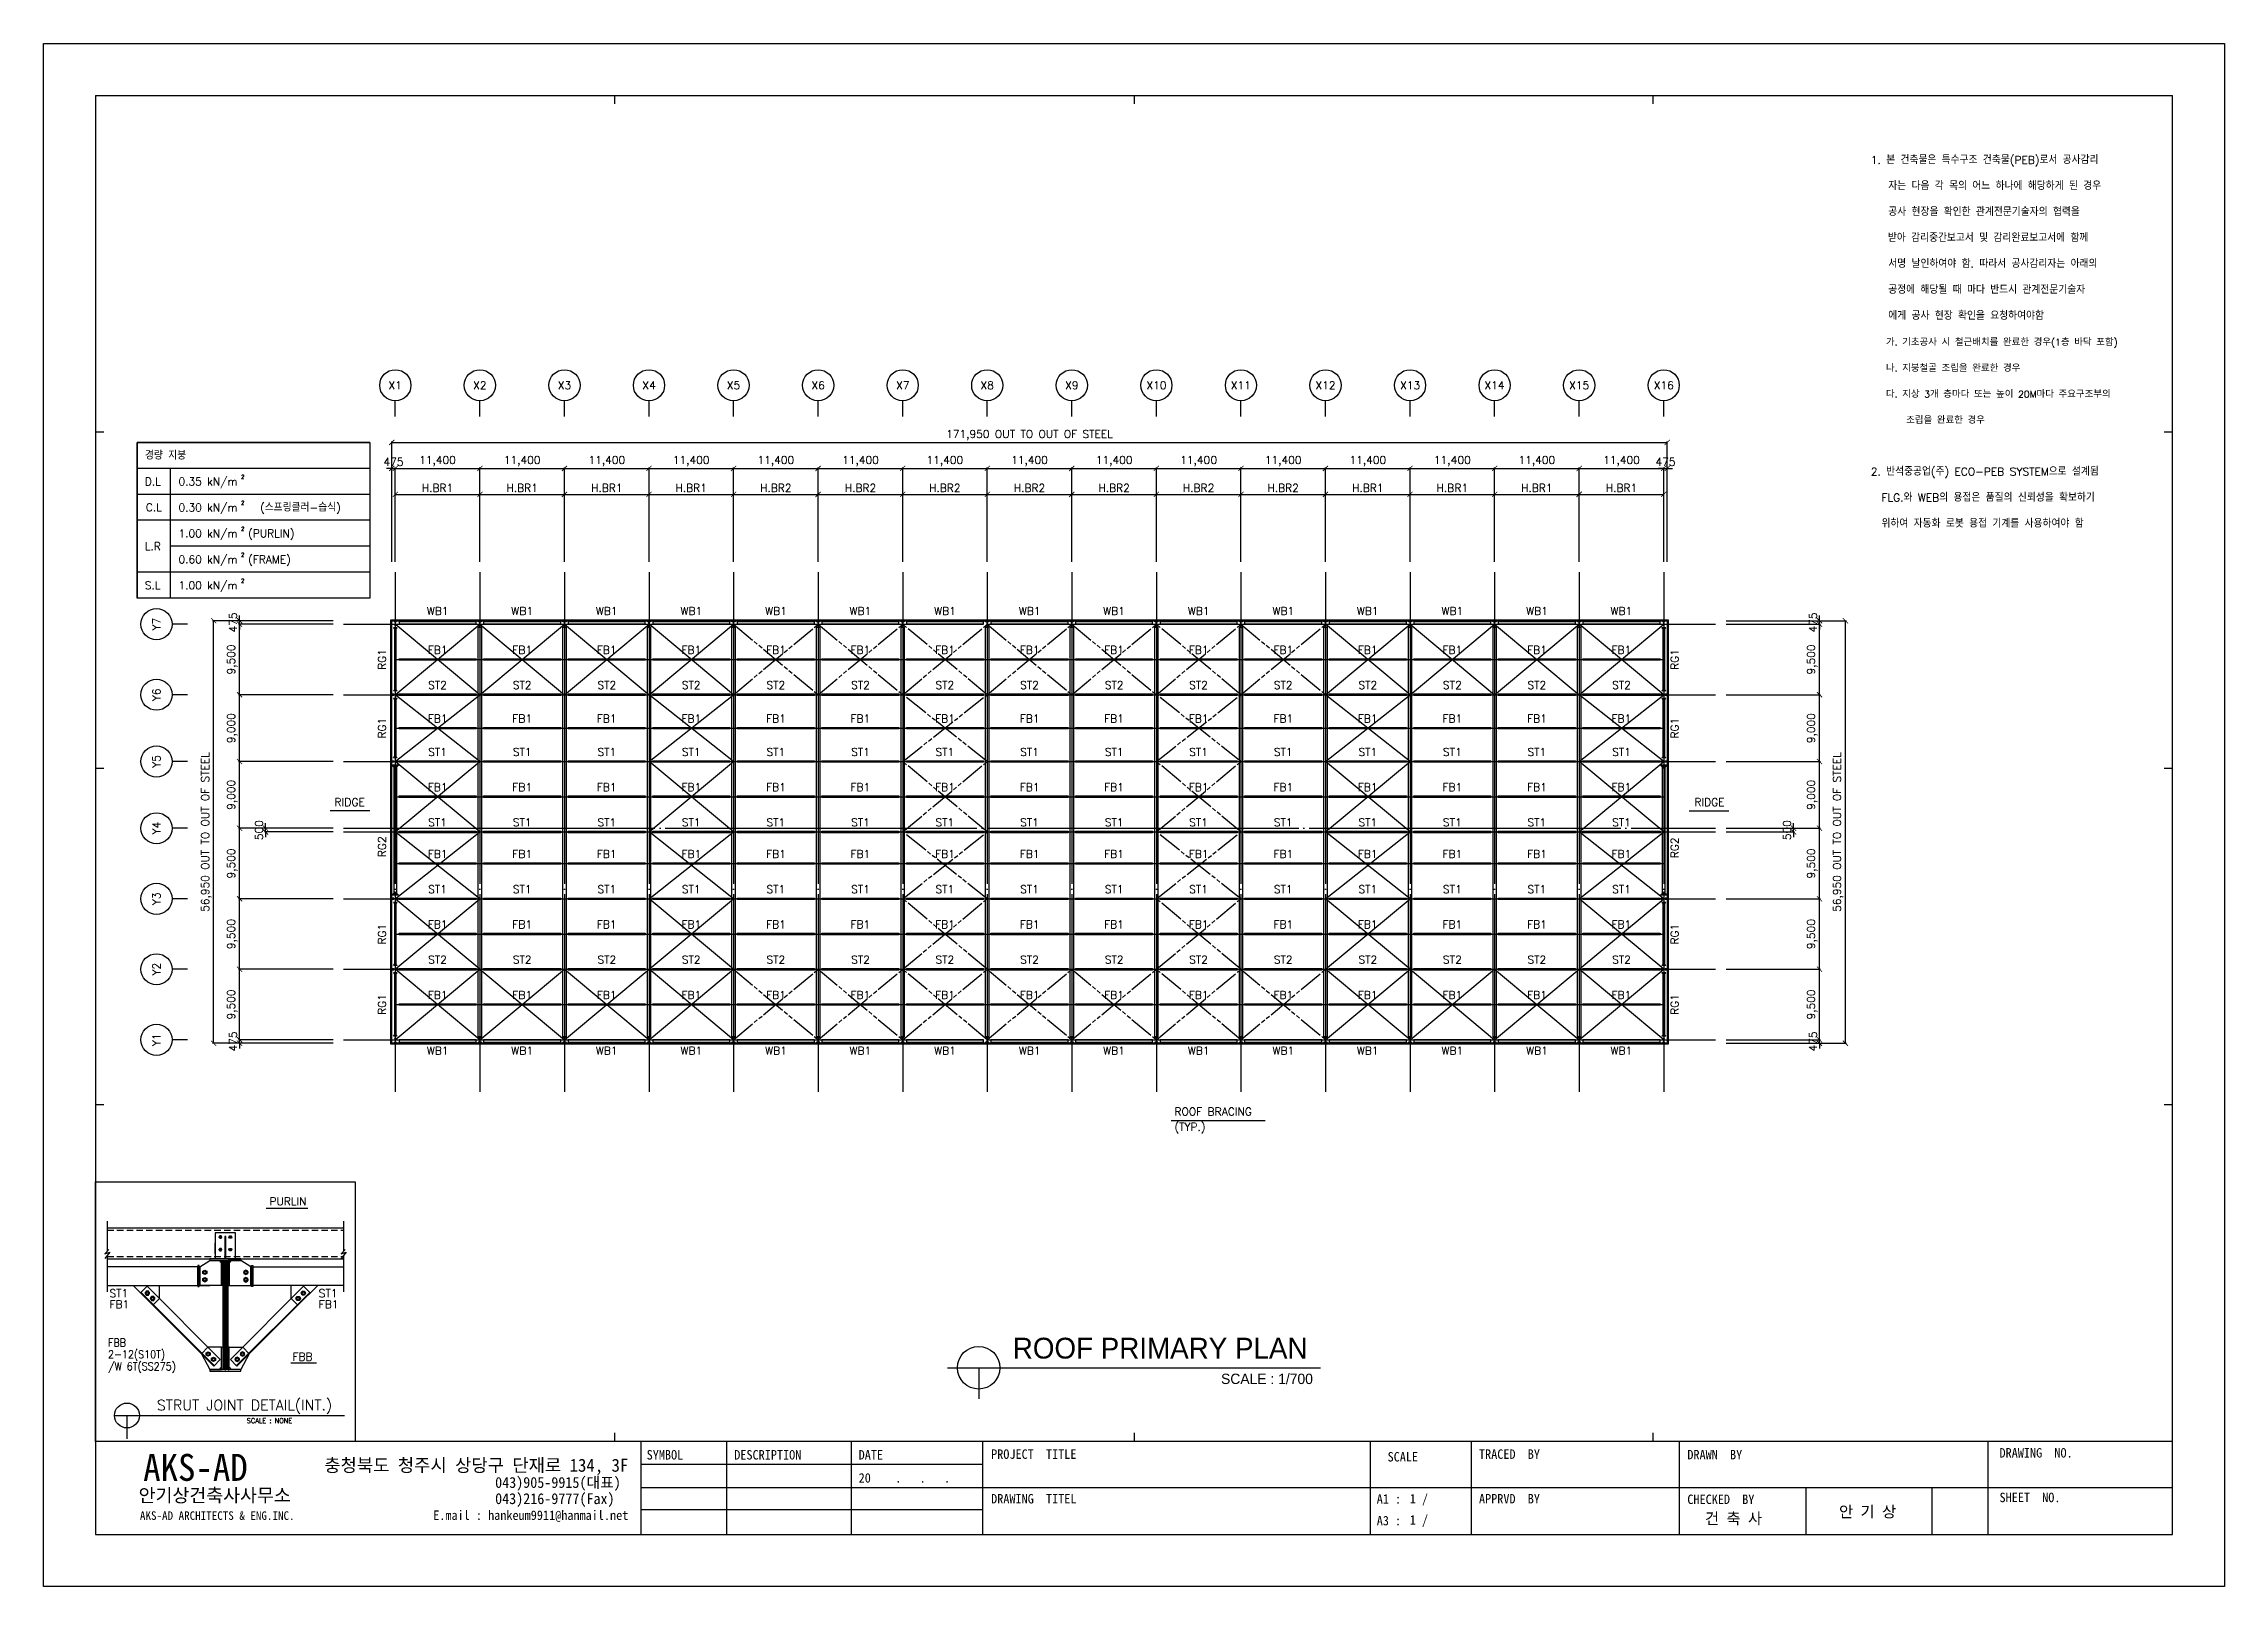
# Model space of a CAD drawing. Header units: metres. Extents: x -297536 to 1852864, y -630451 to -422551.
# Drawn here: x 584464 to 878464, y -630451 to -422551 of the extents above; entities that cross this region are included whole.
import ezdxf
from ezdxf.enums import TextEntityAlignment as Align

# ---------------------------------------------------------------- set-up
doc = ezdxf.new("R2010")
doc.units = ezdxf.units.M
doc.header["$LTSCALE"] = 700
for name, pattern in [('CEN', [62, 60, -1, 0, -1]), ('HIDDEN', [0.375, 0.25, -0.125]), ('PHANTOM', [30.1625, 19.05, -1.5875, 3.175, -1.5875, 3.175, -1.5875])]:
    doc.linetypes.add(name, pattern=pattern)
for name, color, linetype in [('beam', 7, 'Continuous'), ('bl', 3, 'Continuous'), ('BR', 2, 'Continuous'), ('CEN', 152, 'CEN'), ('COL', 2, 'Continuous'), ('con', 2, 'Continuous'), ('DIM', 7, 'Continuous'), ('gir', 230, 'Continuous'), ('HID', 251, 'Continuous'), ('MAIN', 1, 'Continuous'), ('sec', 4, 'Continuous'), ('SYM', 7, 'Continuous'), ('TEX', 3, 'Continuous'), ('된장공장-1$0$FORM', 2, 'Continuous'), ('된장공장-1$0$WID', 4, 'Continuous')]:
    doc.layers.add(name, color=color, linetype=linetype)
doc.styles.add('HGTXT', font='romans.shx', dxfattribs={"bigfont": 'WHGTXT.shx'})
doc.styles.add('WHGTXT', font='romans.shx', dxfattribs={"bigfont": 'WHGTXT.shx'})
doc.styles.add('나눔바른고딕', font='')
doc.styles.add('된장공장-1$0$타이틀', font='GulimChe.ttf')
doc.styles.get('나눔바른고딕').set_extended_font_data('나눔바른고딕')
doc.dimstyles.new('KJ', dxfattribs={"dimscale": 700, "dimtxt": 1.5, "dimasz": 1, "dimexe": 0.18, "dimexo": 2, "dimgap": 0.5, "dimtad": 1, "dimdec": 0, "dimzin": 0, "dimdsep": 46, "dimlunit": 6, "dimtxsty": 'HGTXT', "dimblk": 'ARCHTICK', "dimcen": 0.09, "dimclrt": 3, "dimadec": 0, "dimazin": 0, "dimtfac": 1, "dimtdec": 0, "dimtix": 1, "dimtmove": 0, "dimatfit": 0, "dimldrblk": 'OBLIQUE', "dimfxl": 1, "dimtolj": 1, "dimtzin": 0, "dimarcsym": 0})

msp = doc.modelspace()

# ---------------------------------------------------------------- texts
at = {"color": 4, "style": '나눔바른고딕'}
msp.add_text('ROOF PRIMARY PLAN', height=2800, dxfattribs=at).set_placement((734990.2, -599749.3), align=Align.CENTER)
msp.add_text('SCALE : 1/700', height=1400, dxfattribs=at).set_placement((743199.9, -603184.8))
at = {"layer": 'TEX', "color": 3, "style": 'WHGTXT'}
for s, height, p in [('1. 본 건축물은 특수구조 건축물(PEB)로서 공사감리', 1050, (830804.2, -438746.2)), ('   자는 다음 각 목의 어느 하나에 해당하게 된 경우', 1050, (830804.2, -442246.2)), ('   공사 현장을 확인한 관계전문기술자의 협력을 ', 1050, (830804.2, -445746.2)), ('   받아 감리중간보고서 및 감리완료보고서에 함께', 1050, (830753.5, -449246.2)), ('   서명 날인하여야 함. 따라서 공사감리자는 아래의 ', 1050, (830804.2, -452746.2)), ('   공정에 해당될 때 마다 반드시 관계전문기술자', 1050, (830804.2, -456246.2)), ('   에게 공사 현장 확인을 요청하여야함', 1050, (830804.2, -459746.2)), ('   가. 기초공사 시 철근배치를 완료한 경우(1층 바닥 포함)', 910, (830804.2, -463246.2)), ('   나. 지붕철골 조립을 완료한 경우', 910, (830804.2, -466746.2)), ('   다. 지상 3개 층마다 또는 높이 20M마다 주요구조부의 ', 910, (830804.2, -470246.2)), ('       조립을 완료한 경우', 910, (830804.2, -473746.2)), ('경량 지붕', 1050, (598124.2, -478586.2)), ('D.L', 1050, (598124.2, -482086.2)), ('0.35 kN/m', 1050, (602634.7, -482086.2)), ('2. 반석중공업(주) ECO-PEB SYSTEM으로 설계됨', 1050, (830796.6, -480746.2)), ('0.30 kN/m   (스프링클러-습식)', 1050, (602634.7, -485586.2)), ('  FLG.와 WEB의 용접은 품질의 신뢰성을 확보하기', 1050, (830796, -484246.2)), ('1.00 kN/m  (PURLIN)', 1050, (602634.7, -489086.2)), ('  위하여 자동화 로봇 용접 기계를 사용하여야 함', 1050, (830795.3, -487746.2)), ('L.R', 1050, (598124.2, -490806)), ('0.60 kN/m  (FRAME) ', 1050, (602634.7, -492586.2)), ('S.L', 1050, (598124.2, -496086.2)), ('1.00 kN/m', 1050, (602634.7, -496086.2))]:
    msp.add_text(s, height=height, dxfattribs=at).set_placement(p)
at = {"layer": 'TEX', "style": 'WHGTXT'}
for s, p in [('X1', (631880, -468590)), ('X2', (643280, -468590)), ('X3', (654680, -468590)), ('X4', (666080, -468590)), ('X5', (677480, -468590)), ('X6', (688880, -468590)), ('X7', (700280, -468590)), ('X8', (711680, -468590)), ('X9', (723080, -468590)), ('X10', (734480, -468590)), ('X11', (745880, -468590)), ('X12', (757280, -468590)), ('X13', (768680, -468590)), ('X14', (780080, -468590)), ('X15', (791480, -468590)), ('X16', (802880, -468590))]:
    msp.add_text(s, height=1050, dxfattribs=at).set_placement(p, align=Align.MIDDLE)
for s, height, rotation, p in [('2', 525, 0.000001, (611076, -481192.1)), ('2', 525, 0.000001, (611076, -484692.1)), ('2', 525, 0.000001, (611076, -488192.1)), ('2', 525, 0.000001, (611076, -491692.1)), ('2', 525, 0.000001, (611076, -495192.1)), ('PURLIN', 1050, 359.999975, (614900.5, -579101)), ('ST1', 1050, 0.000025, (593341.3, -591471.1)), ('ST1', 1050, 359.999975, (621544.6, -591471.1)), ('FB1', 1050, 0.000025, (593341.3, -592966.2)), ('FB1', 1050, 359.999975, (621544.6, -592966.2)), ('FBB', 1050, 359.999975, (618028.3, -600039.8))]:
    msp.add_text(s, height=height, rotation=rotation, dxfattribs=at).set_placement(p)
at = {"layer": 'TEX', "color": 3, "style": 'WHGTXT'}
msp.add_text('C.L', height=1050, dxfattribs=at).set_placement((599333.6, -485040), align=Align.MIDDLE_CENTER)
for s, p in [('WB1', (637580, -499840)), ('WB1', (648980, -499840)), ('WB1', (660380, -499840)), ('WB1', (671780, -499840)), ('WB1', (683180, -499840)), ('WB1', (694580, -499840)), ('WB1', (705980, -499840)), ('WB1', (717380, -499840)), ('WB1', (728780, -499840)), ('WB1', (740180, -499840)), ('WB1', (751580, -499840)), ('WB1', (762980, -499840)), ('WB1', (774380, -499840)), ('WB1', (785780, -499840)), ('WB1', (797180, -499840)), ('FB1', (637580, -505090)), ('FB1', (648980, -505090)), ('FB1', (660380, -505090)), ('FB1', (671780, -505090)), ('FB1', (683180, -505090)), ('FB1', (694580, -505090)), ('FB1', (705980, -505090)), ('FB1', (717380, -505090)), ('FB1', (728780, -505090)), ('FB1', (740180, -505090)), ('FB1', (751580, -505090)), ('FB1', (762980, -505090)), ('FB1', (774380, -505090)), ('FB1', (785780, -505090)), ('FB1', (797180, -505090)), ('ST2', (637580, -509840)), ('ST2', (648980, -509840)), ('ST2', (660380, -509840)), ('ST2', (671780, -509840)), ('ST2', (683180, -509840)), ('ST2', (694580, -509840)), ('ST2', (705980, -509840)), ('ST2', (717380, -509840)), ('ST2', (728780, -509840)), ('ST2', (740180, -509840)), ('ST2', (751580, -509840)), ('ST2', (762980, -509840)), ('ST2', (774380, -509840)), ('ST2', (785780, -509840)), ('ST2', (797180, -509840)), ('FB1', (637580, -514340)), ('FB1', (648980, -514340)), ('FB1', (660380, -514340)), ('FB1', (671780, -514340)), ('FB1', (683180, -514340)), ('FB1', (694580, -514340)), ('FB1', (705980, -514340)), ('FB1', (717380, -514340)), ('FB1', (728780, -514340)), ('FB1', (740180, -514340)), ('FB1', (751580, -514340)), ('FB1', (762980, -514340)), ('FB1', (774380, -514340)), ('FB1', (785780, -514340)), ('FB1', (797180, -514340)), ('ST1', (637580, -518840)), ('ST1', (648980, -518840)), ('ST1', (660380, -518840)), ('ST1', (671780, -518840)), ('ST1', (683180, -518840)), ('ST1', (694580, -518840)), ('ST1', (705980, -518840)), ('ST1', (717380, -518840)), ('ST1', (728780, -518840)), ('ST1', (740180, -518840)), ('ST1', (751580, -518840)), ('ST1', (762980, -518840)), ('ST1', (774380, -518840)), ('ST1', (785780, -518840)), ('ST1', (797180, -518840)), ('FB1', (637580, -523590)), ('FB1', (648980, -523590)), ('FB1', (660380, -523590)), ('FB1', (671780, -523590)), ('FB1', (683180, -523590)), ('FB1', (694580, -523590)), ('FB1', (705980, -523590)), ('FB1', (717380, -523590)), ('FB1', (728780, -523590)), ('FB1', (740180, -523590)), ('FB1', (751580, -523590)), ('FB1', (762980, -523590)), ('FB1', (774380, -523590)), ('FB1', (785780, -523590)), ('FB1', (797180, -523590)), ('ST1', (637580, -528340)), ('ST1', (648980, -528340)), ('ST1', (660380, -528340)), ('ST1', (671780, -528340)), ('ST1', (683180, -528340)), ('ST1', (694580, -528340)), ('ST1', (705980, -528340)), ('ST1', (717380, -528340)), ('ST1', (728780, -528340)), ('ST1', (740180, -528340)), ('ST1', (751580, -528340)), ('ST1', (762980, -528340)), ('ST1', (774380, -528340)), ('ST1', (785780, -528340)), ('ST1', (797180, -528340)), ('FB1', (637580, -532590)), ('FB1', (648980, -532590)), ('FB1', (660380, -532590)), ('FB1', (671780, -532590)), ('FB1', (683180, -532590)), ('FB1', (694580, -532590)), ('FB1', (705980, -532590)), ('FB1', (717380, -532590)), ('FB1', (728780, -532590)), ('FB1', (740180, -532590)), ('FB1', (751580, -532590)), ('FB1', (762980, -532590)), ('FB1', (774380, -532590)), ('FB1', (785780, -532590)), ('FB1', (797180, -532590)), ('ST1', (637580, -537340)), ('ST1', (648980, -537340)), ('ST1', (660380, -537340)), ('ST1', (671780, -537340)), ('ST1', (683180, -537340)), ('ST1', (694580, -537340)), ('ST1', (705980, -537340)), ('ST1', (717380, -537340)), ('ST1', (728780, -537340)), ('ST1', (740180, -537340)), ('ST1', (751580, -537340)), ('ST1', (762980, -537340)), ('ST1', (774380, -537340)), ('ST1', (785780, -537340)), ('ST1', (797180, -537340)), ('FB1', (637580, -542090)), ('FB1', (648980, -542090)), ('FB1', (660380, -542090)), ('FB1', (671780, -542090)), ('FB1', (683180, -542090)), ('FB1', (694580, -542090)), ('FB1', (705980, -542090)), ('FB1', (717380, -542090)), ('FB1', (728780, -542090)), ('FB1', (740180, -542090)), ('FB1', (751580, -542090)), ('FB1', (762980, -542090)), ('FB1', (774380, -542090)), ('FB1', (785780, -542090)), ('FB1', (797180, -542090)), ('ST2', (637580, -546840)), ('ST2', (648980, -546840)), ('ST2', (660380, -546840)), ('ST2', (671780, -546840)), ('ST2', (683180, -546840)), ('ST2', (694580, -546840)), ('ST2', (705980, -546840)), ('ST2', (717380, -546840)), ('ST2', (728780, -546840)), ('ST2', (740180, -546840)), ('ST2', (751580, -546840)), ('ST2', (762980, -546840)), ('ST2', (774380, -546840)), ('ST2', (785780, -546840)), ('ST2', (797180, -546840)), ('FB1', (637580, -551590)), ('FB1', (648980, -551590)), ('FB1', (660380, -551590)), ('FB1', (671780, -551590)), ('FB1', (683180, -551590)), ('FB1', (694580, -551590)), ('FB1', (705980, -551590)), ('FB1', (717380, -551590)), ('FB1', (728780, -551590)), ('FB1', (740180, -551590)), ('FB1', (751580, -551590)), ('FB1', (762980, -551590)), ('FB1', (774380, -551590)), ('FB1', (785780, -551590)), ('FB1', (797180, -551590))]:
    msp.add_text(s, height=1050, dxfattribs=at).set_placement(p, align=Align.BOTTOM_CENTER)
at = {"layer": 'TEX', "style": 'WHGTXT'}
for s, p in [('Y7', (599680, -500790)), ('Y6', (599680, -510290)), ('Y5', (599680, -519290)), ('Y4', (599680, -528290)), ('Y3', (599680, -537790)), ('Y2', (599680, -547290)), ('Y1', (599680, -556790))]:
    msp.add_text(s, height=1050, rotation=90, dxfattribs=at).set_placement(p, align=Align.MIDDLE)
at = {"layer": 'TEX', "color": 3, "style": 'WHGTXT'}
for s, p in [('RG1', (630930, -505540)), ('RG1', (630930, -514790)), ('RG2', (630930, -530769.7)), ('RG1', (630930, -542540)), ('RG1', (630930, -552040))]:
    msp.add_text(s, height=1050, rotation=90, dxfattribs=at).set_placement(p, align=Align.BOTTOM_CENTER)
for s, p in [('RG1', (803830, -505540)), ('RG1', (803830, -514790)), ('RG2', (803830, -530919.7)), ('RG1', (803830, -542540)), ('RG1', (803830, -552040))]:
    msp.add_text(s, height=1050, rotation=90, dxfattribs=at).set_placement(p, align=Align.TOP_CENTER)
msp.add_text('RIDGE', height=1050, dxfattribs=at).set_placement((627749.7, -525609.7), align=Align.BOTTOM_RIGHT)
for s, p in [('RIDGE', (807010.3, -525609.7)), ('ROOF BRACING', (736938.3, -567301.9))]:
    msp.add_text(s, height=1050, dxfattribs=at).set_placement(p, align=Align.BOTTOM_LEFT)
for p in [(637580, -557740), (648980, -557740), (660380, -557740), (671780, -557740), (683180, -557740), (694580, -557740), (705980, -557740), (717380, -557740), (728780, -557740), (740180, -557740), (751580, -557740), (762980, -557740), (774380, -557740), (785780, -557740), (797180, -557740)]:
    msp.add_text('WB1', height=1050, dxfattribs=at).set_placement(p, align=Align.TOP_CENTER)
msp.add_text('(TYP.)', height=1050, dxfattribs=at).set_placement((736938.3, -568001.9), align=Align.TOP_LEFT)
at = {"layer": 'TEX', "style": 'WHGTXT', "width": 0.9}
for s, p in [('2-12(S10T)', (593154.2, -599694.3)), ('FBB', (593154.2, -598117.6)), ('/W 6T(SS275)', (593154.2, -601338))]:
    msp.add_text(s, height=1050, rotation=359.999975, dxfattribs=at).set_placement(p)
at = {"layer": 'TEX', "style": 'WHGTXT'}
msp.add_text('STRUT JOINT DETAIL(INT.)', height=1400, dxfattribs=at).set_placement((611552.4, -606724.7), align=Align.CENTER)
msp.add_text('SCALE : NONE', height=642.133, dxfattribs=at).set_placement((611860.8, -608124.7), align=Align.MIDDLE_LEFT)

# ---------------------------------------------------------------- blocks, each defined once
blk = doc.blocks.new('_ArchTick')
at = {"color": 0, "linetype": 'ByBlock', "const_width": 0.15}
blk.add_lwpolyline([(-0.5, -0.5), (0.5, 0.5)], dxfattribs=at)
blk = doc.blocks.new('*D836')
at = {"layer": 'Defpoints', "color": 0, "transparency": 16777216}
for p in [(631880, -479790), (631405, -493790), (631880, -493790)]:
    blk.add_point(p, dxfattribs=at)
at = {"layer": 'DIM', "color": 0, "lineweight": -2, "transparency": 16777216}
for p, q in [((631405, -479790), (630705, -479790)), ((631405, -492390), (631405, -479664)), ((631405, -479790), (631880, -479790)), ((631880, -492390), (631880, -479664)), ((631880, -479790), (632580, -479790))]:
    blk.add_line(p, q, dxfattribs=at)
at = {"layer": 'DIM', "color": 0, "lineweight": -2, "transparency": 16777216, "xscale": 700, "yscale": 700, "zscale": 700}
blk.add_blockref('_ArchTick', (631405, -479790), dxfattribs=at)
at = {"layer": 'DIM', "color": 0, "lineweight": -2, "transparency": 16777216, "xscale": 700, "yscale": 700, "zscale": 700, "rotation": 180}
blk.add_blockref('_ArchTick', (631880, -479790), dxfattribs=at)
at = {"layer": 'DIM', "color": 3, "transparency": 16777216, "insert": (631643, -478915), "char_height": 1050, "attachment_point": 5, "style": 'HGTXT'}
blk.add_mtext('\\A1;475', dxfattribs=at)
blk = doc.blocks.new('_Oblique')
at = {"color": 0, "linetype": 'ByBlock', "lineweight": -2}
blk.add_line((-0.5, -0.5), (0.5, 0.5), dxfattribs=at)
blk = doc.blocks.new('*D837')
at = {"layer": 'Defpoints', "color": 0, "transparency": 16777216}
for p in [(643280, -479790), (631880, -493790), (643280, -493790)]:
    blk.add_point(p, dxfattribs=at)
at = {"layer": 'DIM', "color": 0, "lineweight": -2, "transparency": 16777216}
for p, q in [((631880, -492390), (631880, -479664)), ((631880, -479790), (643280, -479790)), ((643280, -492390), (643280, -479664))]:
    blk.add_line(p, q, dxfattribs=at)
at = {"layer": 'DIM', "color": 0, "lineweight": -2, "transparency": 16777216, "xscale": 700, "yscale": 700, "zscale": 700, "rotation": 180}
blk.add_blockref('_ArchTick', (631880, -479790), dxfattribs=at)
at = {"layer": 'DIM', "color": 0, "lineweight": -2, "transparency": 16777216, "xscale": 700, "yscale": 700, "zscale": 700}
blk.add_blockref('_ArchTick', (643280, -479790), dxfattribs=at)
at = {"layer": 'DIM', "color": 3, "transparency": 16777216, "insert": (637580, -478815), "char_height": 1050, "attachment_point": 5, "style": 'HGTXT'}
blk.add_mtext('\\A1;11,400', dxfattribs=at)
blk = doc.blocks.new('*D838')
at = {"layer": 'Defpoints', "color": 0, "transparency": 16777216}
for p in [(654680, -479790), (643280, -493790), (654680, -493790)]:
    blk.add_point(p, dxfattribs=at)
at = {"layer": 'DIM', "color": 0, "lineweight": -2, "transparency": 16777216}
for p, q in [((643280, -492390), (643280, -479664)), ((643280, -479790), (654680, -479790)), ((654680, -492390), (654680, -479664))]:
    blk.add_line(p, q, dxfattribs=at)
at = {"layer": 'DIM', "color": 0, "lineweight": -2, "transparency": 16777216, "xscale": 700, "yscale": 700, "zscale": 700, "rotation": 180}
blk.add_blockref('_ArchTick', (643280, -479790), dxfattribs=at)
at = {"layer": 'DIM', "color": 0, "lineweight": -2, "transparency": 16777216, "xscale": 700, "yscale": 700, "zscale": 700}
blk.add_blockref('_ArchTick', (654680, -479790), dxfattribs=at)
at = {"layer": 'DIM', "color": 3, "transparency": 16777216, "insert": (648980, -478815), "char_height": 1050, "attachment_point": 5, "style": 'HGTXT'}
blk.add_mtext('\\A1;11,400', dxfattribs=at)
blk = doc.blocks.new('*D839')
at = {"layer": 'Defpoints', "color": 0, "transparency": 16777216}
for p in [(666080, -479790), (654680, -493790), (666080, -493790)]:
    blk.add_point(p, dxfattribs=at)
at = {"layer": 'DIM', "color": 0, "lineweight": -2, "transparency": 16777216}
for p, q in [((654680, -492390), (654680, -479664)), ((654680, -479790), (666080, -479790)), ((666080, -492390), (666080, -479664))]:
    blk.add_line(p, q, dxfattribs=at)
at = {"layer": 'DIM', "color": 0, "lineweight": -2, "transparency": 16777216, "xscale": 700, "yscale": 700, "zscale": 700, "rotation": 180}
blk.add_blockref('_ArchTick', (654680, -479790), dxfattribs=at)
at = {"layer": 'DIM', "color": 0, "lineweight": -2, "transparency": 16777216, "xscale": 700, "yscale": 700, "zscale": 700}
blk.add_blockref('_ArchTick', (666080, -479790), dxfattribs=at)
at = {"layer": 'DIM', "color": 3, "transparency": 16777216, "insert": (660380, -478815), "char_height": 1050, "attachment_point": 5, "style": 'HGTXT'}
blk.add_mtext('\\A1;11,400', dxfattribs=at)
blk = doc.blocks.new('*D840')
at = {"layer": 'Defpoints', "color": 0, "transparency": 16777216}
for p in [(677480, -479790), (666080, -493790), (677480, -493790)]:
    blk.add_point(p, dxfattribs=at)
at = {"layer": 'DIM', "color": 0, "lineweight": -2, "transparency": 16777216}
for p, q in [((666080, -492390), (666080, -479664)), ((666080, -479790), (677480, -479790)), ((677480, -492390), (677480, -479664))]:
    blk.add_line(p, q, dxfattribs=at)
at = {"layer": 'DIM', "color": 0, "lineweight": -2, "transparency": 16777216, "xscale": 700, "yscale": 700, "zscale": 700, "rotation": 180}
blk.add_blockref('_ArchTick', (666080, -479790), dxfattribs=at)
at = {"layer": 'DIM', "color": 0, "lineweight": -2, "transparency": 16777216, "xscale": 700, "yscale": 700, "zscale": 700}
blk.add_blockref('_ArchTick', (677480, -479790), dxfattribs=at)
at = {"layer": 'DIM', "color": 3, "transparency": 16777216, "insert": (671780, -478815), "char_height": 1050, "attachment_point": 5, "style": 'HGTXT'}
blk.add_mtext('\\A1;11,400', dxfattribs=at)
blk = doc.blocks.new('*D841')
at = {"layer": 'Defpoints', "color": 0, "transparency": 16777216}
for p in [(688880, -479790), (677480, -493790), (688880, -493790)]:
    blk.add_point(p, dxfattribs=at)
at = {"layer": 'DIM', "color": 0, "lineweight": -2, "transparency": 16777216}
for p, q in [((677480, -492390), (677480, -479664)), ((677480, -479790), (688880, -479790)), ((688880, -492390), (688880, -479664))]:
    blk.add_line(p, q, dxfattribs=at)
at = {"layer": 'DIM', "color": 0, "lineweight": -2, "transparency": 16777216, "xscale": 700, "yscale": 700, "zscale": 700, "rotation": 180}
blk.add_blockref('_ArchTick', (677480, -479790), dxfattribs=at)
at = {"layer": 'DIM', "color": 0, "lineweight": -2, "transparency": 16777216, "xscale": 700, "yscale": 700, "zscale": 700}
blk.add_blockref('_ArchTick', (688880, -479790), dxfattribs=at)
at = {"layer": 'DIM', "color": 3, "transparency": 16777216, "insert": (683180, -478815), "char_height": 1050, "attachment_point": 5, "style": 'HGTXT'}
blk.add_mtext('\\A1;11,400', dxfattribs=at)
blk = doc.blocks.new('*D842')
at = {"layer": 'Defpoints', "color": 0, "transparency": 16777216}
for p in [(700280, -479790), (688880, -493790), (700280, -493790)]:
    blk.add_point(p, dxfattribs=at)
at = {"layer": 'DIM', "color": 0, "lineweight": -2, "transparency": 16777216}
for p, q in [((688880, -492390), (688880, -479664)), ((688880, -479790), (700280, -479790)), ((700280, -492390), (700280, -479664))]:
    blk.add_line(p, q, dxfattribs=at)
at = {"layer": 'DIM', "color": 0, "lineweight": -2, "transparency": 16777216, "xscale": 700, "yscale": 700, "zscale": 700, "rotation": 180}
blk.add_blockref('_ArchTick', (688880, -479790), dxfattribs=at)
at = {"layer": 'DIM', "color": 0, "lineweight": -2, "transparency": 16777216, "xscale": 700, "yscale": 700, "zscale": 700}
blk.add_blockref('_ArchTick', (700280, -479790), dxfattribs=at)
at = {"layer": 'DIM', "color": 3, "transparency": 16777216, "insert": (694580, -478815), "char_height": 1050, "attachment_point": 5, "style": 'HGTXT'}
blk.add_mtext('\\A1;11,400', dxfattribs=at)
blk = doc.blocks.new('*D843')
at = {"layer": 'Defpoints', "color": 0, "transparency": 16777216}
for p in [(803355, -479790), (802880, -493790), (803355, -493790)]:
    blk.add_point(p, dxfattribs=at)
at = {"layer": 'DIM', "color": 0, "lineweight": -2, "transparency": 16777216}
for p, q in [((802880, -479790), (802180, -479790)), ((802880, -492390), (802880, -479664)), ((802880, -479790), (803355, -479790)), ((803355, -492390), (803355, -479664)), ((803355, -479790), (804055, -479790))]:
    blk.add_line(p, q, dxfattribs=at)
at = {"layer": 'DIM', "color": 0, "lineweight": -2, "transparency": 16777216, "xscale": 700, "yscale": 700, "zscale": 700}
blk.add_blockref('_ArchTick', (802880, -479790), dxfattribs=at)
at = {"layer": 'DIM', "color": 0, "lineweight": -2, "transparency": 16777216, "xscale": 700, "yscale": 700, "zscale": 700, "rotation": 180}
blk.add_blockref('_ArchTick', (803355, -479790), dxfattribs=at)
at = {"layer": 'DIM', "color": 3, "transparency": 16777216, "insert": (803118, -478915), "char_height": 1050, "attachment_point": 5, "style": 'HGTXT'}
blk.add_mtext('\\A1;475', dxfattribs=at)
blk = doc.blocks.new('*D844')
at = {"layer": 'Defpoints', "color": 0, "transparency": 16777216}
for p in [(803355, -476290), (631405, -493790), (803355, -493790)]:
    blk.add_point(p, dxfattribs=at)
at = {"layer": 'DIM', "color": 0, "lineweight": -2, "transparency": 16777216}
for p, q in [((631405, -492390), (631405, -476164)), ((803355, -492390), (803355, -476164)), ((631405, -476290), (803355, -476290))]:
    blk.add_line(p, q, dxfattribs=at)
at = {"layer": 'DIM', "color": 0, "lineweight": -2, "transparency": 16777216, "xscale": 700, "yscale": 700, "zscale": 700, "rotation": 180}
blk.add_blockref('_ArchTick', (631405, -476290), dxfattribs=at)
at = {"layer": 'DIM', "color": 0, "lineweight": -2, "transparency": 16777216, "xscale": 700, "yscale": 700, "zscale": 700}
blk.add_blockref('_ArchTick', (803355, -476290), dxfattribs=at)
at = {"layer": 'DIM', "color": 3, "transparency": 16777216, "insert": (717380, -475315), "char_height": 1050, "attachment_point": 5, "style": 'HGTXT'}
blk.add_mtext('\\A1;\\A1;171,950 OUT TO OUT OF STEEL', dxfattribs=at)
blk = doc.blocks.new('*D845')
at = {"layer": 'Defpoints', "color": 0, "transparency": 16777216}
for p in [(711680, -479790), (700280, -493790), (711680, -493790)]:
    blk.add_point(p, dxfattribs=at)
at = {"layer": 'DIM', "color": 0, "lineweight": -2, "transparency": 16777216}
for p, q in [((700280, -492390), (700280, -479664)), ((700280, -479790), (711680, -479790)), ((711680, -492390), (711680, -479664))]:
    blk.add_line(p, q, dxfattribs=at)
at = {"layer": 'DIM', "color": 0, "lineweight": -2, "transparency": 16777216, "xscale": 700, "yscale": 700, "zscale": 700, "rotation": 180}
blk.add_blockref('_ArchTick', (700280, -479790), dxfattribs=at)
at = {"layer": 'DIM', "color": 0, "lineweight": -2, "transparency": 16777216, "xscale": 700, "yscale": 700, "zscale": 700}
blk.add_blockref('_ArchTick', (711680, -479790), dxfattribs=at)
at = {"layer": 'DIM', "color": 3, "transparency": 16777216, "insert": (705980, -478815), "char_height": 1050, "attachment_point": 5, "style": 'HGTXT'}
blk.add_mtext('\\A1;11,400', dxfattribs=at)
blk = doc.blocks.new('*D846')
at = {"layer": 'Defpoints', "color": 0, "transparency": 16777216}
for p in [(723080, -479790), (711680, -493790), (723080, -493790)]:
    blk.add_point(p, dxfattribs=at)
at = {"layer": 'DIM', "color": 0, "lineweight": -2, "transparency": 16777216}
for p, q in [((711680, -492390), (711680, -479664)), ((711680, -479790), (723080, -479790)), ((723080, -492390), (723080, -479664))]:
    blk.add_line(p, q, dxfattribs=at)
at = {"layer": 'DIM', "color": 0, "lineweight": -2, "transparency": 16777216, "xscale": 700, "yscale": 700, "zscale": 700, "rotation": 180}
blk.add_blockref('_ArchTick', (711680, -479790), dxfattribs=at)
at = {"layer": 'DIM', "color": 0, "lineweight": -2, "transparency": 16777216, "xscale": 700, "yscale": 700, "zscale": 700}
blk.add_blockref('_ArchTick', (723080, -479790), dxfattribs=at)
at = {"layer": 'DIM', "color": 3, "transparency": 16777216, "insert": (717380, -478815), "char_height": 1050, "attachment_point": 5, "style": 'HGTXT'}
blk.add_mtext('\\A1;11,400', dxfattribs=at)
blk = doc.blocks.new('*D847')
at = {"layer": 'Defpoints', "color": 0, "transparency": 16777216}
for p in [(734480, -479790), (723080, -493790), (734480, -493790)]:
    blk.add_point(p, dxfattribs=at)
at = {"layer": 'DIM', "color": 0, "lineweight": -2, "transparency": 16777216}
for p, q in [((723080, -492390), (723080, -479664)), ((723080, -479790), (734480, -479790)), ((734480, -492390), (734480, -479664))]:
    blk.add_line(p, q, dxfattribs=at)
at = {"layer": 'DIM', "color": 0, "lineweight": -2, "transparency": 16777216, "xscale": 700, "yscale": 700, "zscale": 700, "rotation": 180}
blk.add_blockref('_ArchTick', (723080, -479790), dxfattribs=at)
at = {"layer": 'DIM', "color": 0, "lineweight": -2, "transparency": 16777216, "xscale": 700, "yscale": 700, "zscale": 700}
blk.add_blockref('_ArchTick', (734480, -479790), dxfattribs=at)
at = {"layer": 'DIM', "color": 3, "transparency": 16777216, "insert": (728780, -478815), "char_height": 1050, "attachment_point": 5, "style": 'HGTXT'}
blk.add_mtext('\\A1;11,400', dxfattribs=at)
blk = doc.blocks.new('*D848')
at = {"layer": 'Defpoints', "color": 0, "transparency": 16777216}
for p in [(745880, -479790), (734480, -493790), (745880, -493790)]:
    blk.add_point(p, dxfattribs=at)
at = {"layer": 'DIM', "color": 0, "lineweight": -2, "transparency": 16777216}
for p, q in [((734480, -492390), (734480, -479664)), ((734480, -479790), (745880, -479790)), ((745880, -492390), (745880, -479664))]:
    blk.add_line(p, q, dxfattribs=at)
at = {"layer": 'DIM', "color": 0, "lineweight": -2, "transparency": 16777216, "xscale": 700, "yscale": 700, "zscale": 700, "rotation": 180}
blk.add_blockref('_ArchTick', (734480, -479790), dxfattribs=at)
at = {"layer": 'DIM', "color": 0, "lineweight": -2, "transparency": 16777216, "xscale": 700, "yscale": 700, "zscale": 700}
blk.add_blockref('_ArchTick', (745880, -479790), dxfattribs=at)
at = {"layer": 'DIM', "color": 3, "transparency": 16777216, "insert": (740180, -478815), "char_height": 1050, "attachment_point": 5, "style": 'HGTXT'}
blk.add_mtext('\\A1;11,400', dxfattribs=at)
blk = doc.blocks.new('*D849')
at = {"layer": 'Defpoints', "color": 0, "transparency": 16777216}
for p in [(757280, -479790), (745880, -493790), (757280, -493790)]:
    blk.add_point(p, dxfattribs=at)
at = {"layer": 'DIM', "color": 0, "lineweight": -2, "transparency": 16777216}
for p, q in [((745880, -492390), (745880, -479664)), ((745880, -479790), (757280, -479790)), ((757280, -492390), (757280, -479664))]:
    blk.add_line(p, q, dxfattribs=at)
at = {"layer": 'DIM', "color": 0, "lineweight": -2, "transparency": 16777216, "xscale": 700, "yscale": 700, "zscale": 700, "rotation": 180}
blk.add_blockref('_ArchTick', (745880, -479790), dxfattribs=at)
at = {"layer": 'DIM', "color": 0, "lineweight": -2, "transparency": 16777216, "xscale": 700, "yscale": 700, "zscale": 700}
blk.add_blockref('_ArchTick', (757280, -479790), dxfattribs=at)
at = {"layer": 'DIM', "color": 3, "transparency": 16777216, "insert": (751580, -478815), "char_height": 1050, "attachment_point": 5, "style": 'HGTXT'}
blk.add_mtext('\\A1;11,400', dxfattribs=at)
blk = doc.blocks.new('*D814')
at = {"layer": 'Defpoints', "color": 0, "transparency": 16777216}
for p in [(768680, -479790), (757280, -493790), (768680, -493790)]:
    blk.add_point(p, dxfattribs=at)
at = {"layer": 'DIM', "color": 0, "lineweight": -2, "transparency": 16777216}
for p, q in [((757280, -492390), (757280, -479664)), ((757280, -479790), (768680, -479790)), ((768680, -492390), (768680, -479664))]:
    blk.add_line(p, q, dxfattribs=at)
at = {"layer": 'DIM', "color": 0, "lineweight": -2, "transparency": 16777216, "xscale": 700, "yscale": 700, "zscale": 700, "rotation": 180}
blk.add_blockref('_ArchTick', (757280, -479790), dxfattribs=at)
at = {"layer": 'DIM', "color": 0, "lineweight": -2, "transparency": 16777216, "xscale": 700, "yscale": 700, "zscale": 700}
blk.add_blockref('_ArchTick', (768680, -479790), dxfattribs=at)
at = {"layer": 'DIM', "color": 3, "transparency": 16777216, "insert": (762980, -478815), "char_height": 1050, "attachment_point": 5, "style": 'HGTXT'}
blk.add_mtext('\\A1;11,400', dxfattribs=at)
blk = doc.blocks.new('*D815')
at = {"layer": 'Defpoints', "color": 0, "transparency": 16777216}
for p in [(780080, -479790), (768680, -493790), (780080, -493790)]:
    blk.add_point(p, dxfattribs=at)
at = {"layer": 'DIM', "color": 0, "lineweight": -2, "transparency": 16777216}
for p, q in [((768680, -492390), (768680, -479664)), ((768680, -479790), (780080, -479790)), ((780080, -492390), (780080, -479664))]:
    blk.add_line(p, q, dxfattribs=at)
at = {"layer": 'DIM', "color": 0, "lineweight": -2, "transparency": 16777216, "xscale": 700, "yscale": 700, "zscale": 700, "rotation": 180}
blk.add_blockref('_ArchTick', (768680, -479790), dxfattribs=at)
at = {"layer": 'DIM', "color": 0, "lineweight": -2, "transparency": 16777216, "xscale": 700, "yscale": 700, "zscale": 700}
blk.add_blockref('_ArchTick', (780080, -479790), dxfattribs=at)
at = {"layer": 'DIM', "color": 3, "transparency": 16777216, "insert": (774380, -478815), "char_height": 1050, "attachment_point": 5, "style": 'HGTXT'}
blk.add_mtext('\\A1;11,400', dxfattribs=at)
blk = doc.blocks.new('*D816')
at = {"layer": 'Defpoints', "color": 0, "transparency": 16777216}
for p in [(791480, -479790), (780080, -493790), (791480, -493790)]:
    blk.add_point(p, dxfattribs=at)
at = {"layer": 'DIM', "color": 0, "lineweight": -2, "transparency": 16777216}
for p, q in [((780080, -492390), (780080, -479664)), ((780080, -479790), (791480, -479790)), ((791480, -492390), (791480, -479664))]:
    blk.add_line(p, q, dxfattribs=at)
at = {"layer": 'DIM', "color": 0, "lineweight": -2, "transparency": 16777216, "xscale": 700, "yscale": 700, "zscale": 700, "rotation": 180}
blk.add_blockref('_ArchTick', (780080, -479790), dxfattribs=at)
at = {"layer": 'DIM', "color": 0, "lineweight": -2, "transparency": 16777216, "xscale": 700, "yscale": 700, "zscale": 700}
blk.add_blockref('_ArchTick', (791480, -479790), dxfattribs=at)
at = {"layer": 'DIM', "color": 3, "transparency": 16777216, "insert": (785780, -478815), "char_height": 1050, "attachment_point": 5, "style": 'HGTXT'}
blk.add_mtext('\\A1;11,400', dxfattribs=at)
blk = doc.blocks.new('*D817')
at = {"layer": 'Defpoints', "color": 0, "transparency": 16777216}
for p in [(802880, -479790), (791480, -493790), (802880, -493790)]:
    blk.add_point(p, dxfattribs=at)
at = {"layer": 'DIM', "color": 0, "lineweight": -2, "transparency": 16777216}
for p, q in [((791480, -492390), (791480, -479664)), ((791480, -479790), (802880, -479790)), ((802880, -492390), (802880, -479664))]:
    blk.add_line(p, q, dxfattribs=at)
at = {"layer": 'DIM', "color": 0, "lineweight": -2, "transparency": 16777216, "xscale": 700, "yscale": 700, "zscale": 700, "rotation": 180}
blk.add_blockref('_ArchTick', (791480, -479790), dxfattribs=at)
at = {"layer": 'DIM', "color": 0, "lineweight": -2, "transparency": 16777216, "xscale": 700, "yscale": 700, "zscale": 700}
blk.add_blockref('_ArchTick', (802880, -479790), dxfattribs=at)
at = {"layer": 'DIM', "color": 3, "transparency": 16777216, "insert": (797180, -478815), "char_height": 1050, "attachment_point": 5, "style": 'HGTXT'}
blk.add_mtext('\\A1;11,400', dxfattribs=at)
blk = doc.blocks.new('*D818')
at = {"layer": 'Defpoints', "color": 0, "transparency": 16777216}
for p in [(610880, -556790), (624880, -556790), (624880, -557265)]:
    blk.add_point(p, dxfattribs=at)
at = {"layer": 'DIM', "color": 0, "lineweight": -2, "transparency": 16777216}
for p, q in [((623480, -556790), (610754, -556790)), ((623480, -557265), (610754, -557265)), ((610880, -556790), (610880, -556090)), ((610880, -557265), (610880, -556790)), ((610880, -557265), (610880, -557965))]:
    blk.add_line(p, q, dxfattribs=at)
at = {"layer": 'DIM', "color": 0, "lineweight": -2, "transparency": 16777216, "xscale": 700, "yscale": 700, "zscale": 700}
for p, rotation in [((610880, -556790), 270), ((610880, -557265), 90)]:
    blk.add_blockref('_ArchTick', p, dxfattribs=dict(at, rotation=rotation))
at = {"layer": 'DIM', "color": 3, "transparency": 16777216, "insert": (610005, -557028), "char_height": 1050, "attachment_point": 5, "rotation": 90, "style": 'HGTXT'}
blk.add_mtext('\\A1;475', dxfattribs=at)
blk = doc.blocks.new('*D819')
at = {"layer": 'Defpoints', "color": 0, "transparency": 16777216}
for p in [(610880, -547290), (624880, -547290), (624880, -556790)]:
    blk.add_point(p, dxfattribs=at)
at = {"layer": 'DIM', "color": 0, "lineweight": -2, "transparency": 16777216}
for p, q in [((623480, -547290), (610754, -547290)), ((610880, -556790), (610880, -547290)), ((623480, -556790), (610754, -556790))]:
    blk.add_line(p, q, dxfattribs=at)
at = {"layer": 'DIM', "color": 0, "lineweight": -2, "transparency": 16777216, "xscale": 700, "yscale": 700, "zscale": 700}
for p, rotation in [((610880, -547290), 90), ((610880, -556790), 270)]:
    blk.add_blockref('_ArchTick', p, dxfattribs=dict(at, rotation=rotation))
at = {"layer": 'DIM', "color": 3, "transparency": 16777216, "insert": (609905, -552040), "char_height": 1050, "attachment_point": 5, "rotation": 90, "style": 'HGTXT'}
blk.add_mtext('\\A1;9,500', dxfattribs=at)
blk = doc.blocks.new('*D820')
at = {"layer": 'Defpoints', "color": 0, "transparency": 16777216}
for p in [(610880, -537790), (624880, -537790), (624880, -547290)]:
    blk.add_point(p, dxfattribs=at)
at = {"layer": 'DIM', "color": 0, "lineweight": -2, "transparency": 16777216}
for p, q in [((623480, -537790), (610754, -537790)), ((610880, -547290), (610880, -537790)), ((623480, -547290), (610754, -547290))]:
    blk.add_line(p, q, dxfattribs=at)
at = {"layer": 'DIM', "color": 0, "lineweight": -2, "transparency": 16777216, "xscale": 700, "yscale": 700, "zscale": 700}
for p, rotation in [((610880, -537790), 90), ((610880, -547290), 270)]:
    blk.add_blockref('_ArchTick', p, dxfattribs=dict(at, rotation=rotation))
at = {"layer": 'DIM', "color": 3, "transparency": 16777216, "insert": (609905, -542540), "char_height": 1050, "attachment_point": 5, "rotation": 90, "style": 'HGTXT'}
blk.add_mtext('\\A1;9,500', dxfattribs=at)
blk = doc.blocks.new('*D821')
at = {"layer": 'Defpoints', "color": 0, "transparency": 16777216}
for p in [(610880, -528290), (624880, -528290), (624880, -537790)]:
    blk.add_point(p, dxfattribs=at)
at = {"layer": 'DIM', "color": 0, "lineweight": -2, "transparency": 16777216}
for p, q in [((623480, -528290), (610754, -528290)), ((610880, -537790), (610880, -528290)), ((623480, -537790), (610754, -537790))]:
    blk.add_line(p, q, dxfattribs=at)
at = {"layer": 'DIM', "color": 0, "lineweight": -2, "transparency": 16777216, "xscale": 700, "yscale": 700, "zscale": 700}
for p, rotation in [((610880, -528290), 90), ((610880, -537790), 270)]:
    blk.add_blockref('_ArchTick', p, dxfattribs=dict(at, rotation=rotation))
at = {"layer": 'DIM', "color": 3, "transparency": 16777216, "insert": (609905, -533040), "char_height": 1050, "attachment_point": 5, "rotation": 90, "style": 'HGTXT'}
blk.add_mtext('\\A1;9,500', dxfattribs=at)
blk = doc.blocks.new('*D822')
at = {"layer": 'Defpoints', "color": 0, "transparency": 16777216}
for p in [(610880, -519290), (624880, -519290), (624880, -528290)]:
    blk.add_point(p, dxfattribs=at)
at = {"layer": 'DIM', "color": 0, "lineweight": -2, "transparency": 16777216}
for p, q in [((623480, -519290), (610754, -519290)), ((610880, -528290), (610880, -519290)), ((623480, -528290), (610754, -528290))]:
    blk.add_line(p, q, dxfattribs=at)
at = {"layer": 'DIM', "color": 0, "lineweight": -2, "transparency": 16777216, "xscale": 700, "yscale": 700, "zscale": 700}
for p, rotation in [((610880, -519290), 90), ((610880, -528290), 270)]:
    blk.add_blockref('_ArchTick', p, dxfattribs=dict(at, rotation=rotation))
at = {"layer": 'DIM', "color": 3, "transparency": 16777216, "insert": (609905, -523790), "char_height": 1050, "attachment_point": 5, "rotation": 90, "style": 'HGTXT'}
blk.add_mtext('\\A1;9,000', dxfattribs=at)
blk = doc.blocks.new('*D823')
at = {"layer": 'Defpoints', "color": 0, "transparency": 16777216}
for p in [(610880, -510290), (624880, -510290), (624880, -519290)]:
    blk.add_point(p, dxfattribs=at)
at = {"layer": 'DIM', "color": 0, "lineweight": -2, "transparency": 16777216}
for p, q in [((623480, -510290), (610754, -510290)), ((610880, -519290), (610880, -510290)), ((623480, -519290), (610754, -519290))]:
    blk.add_line(p, q, dxfattribs=at)
at = {"layer": 'DIM', "color": 0, "lineweight": -2, "transparency": 16777216, "xscale": 700, "yscale": 700, "zscale": 700}
for p, rotation in [((610880, -510290), 90), ((610880, -519290), 270)]:
    blk.add_blockref('_ArchTick', p, dxfattribs=dict(at, rotation=rotation))
at = {"layer": 'DIM', "color": 3, "transparency": 16777216, "insert": (609905, -514790), "char_height": 1050, "attachment_point": 5, "rotation": 90, "style": 'HGTXT'}
blk.add_mtext('\\A1;9,000', dxfattribs=at)
blk = doc.blocks.new('*D824')
at = {"layer": 'Defpoints', "color": 0, "transparency": 16777216}
for p in [(610880, -500790), (624880, -500790), (624880, -510290)]:
    blk.add_point(p, dxfattribs=at)
at = {"layer": 'DIM', "color": 0, "lineweight": -2, "transparency": 16777216}
for p, q in [((623480, -500790), (610754, -500790)), ((610880, -510290), (610880, -500790)), ((623480, -510290), (610754, -510290))]:
    blk.add_line(p, q, dxfattribs=at)
at = {"layer": 'DIM', "color": 0, "lineweight": -2, "transparency": 16777216, "xscale": 700, "yscale": 700, "zscale": 700}
for p, rotation in [((610880, -500790), 90), ((610880, -510290), 270)]:
    blk.add_blockref('_ArchTick', p, dxfattribs=dict(at, rotation=rotation))
at = {"layer": 'DIM', "color": 3, "transparency": 16777216, "insert": (609905, -505540), "char_height": 1050, "attachment_point": 5, "rotation": 90, "style": 'HGTXT'}
blk.add_mtext('\\A1;9,500', dxfattribs=at)
blk = doc.blocks.new('*D825')
at = {"layer": 'Defpoints', "color": 0, "transparency": 16777216}
for p in [(610880, -500315), (624880, -500315), (624880, -500790)]:
    blk.add_point(p, dxfattribs=at)
at = {"layer": 'DIM', "color": 0, "lineweight": -2, "transparency": 16777216}
for p, q in [((610880, -500315), (610880, -499615)), ((623480, -500315), (610754, -500315)), ((623480, -500790), (610754, -500790)), ((610880, -500790), (610880, -500315)), ((610880, -500790), (610880, -501490))]:
    blk.add_line(p, q, dxfattribs=at)
at = {"layer": 'DIM', "color": 0, "lineweight": -2, "transparency": 16777216, "xscale": 700, "yscale": 700, "zscale": 700}
for p, rotation in [((610880, -500315), 270), ((610880, -500790), 90)]:
    blk.add_blockref('_ArchTick', p, dxfattribs=dict(at, rotation=rotation))
at = {"layer": 'DIM', "color": 3, "transparency": 16777216, "insert": (610005, -500553), "char_height": 1050, "attachment_point": 5, "rotation": 90, "style": 'HGTXT'}
blk.add_mtext('\\A1;475', dxfattribs=at)
blk = doc.blocks.new('*D826')
at = {"layer": 'Defpoints', "color": 0, "transparency": 16777216}
for p in [(607380, -500315), (624880, -500315), (624880, -557265)]:
    blk.add_point(p, dxfattribs=at)
at = {"layer": 'DIM', "color": 0, "lineweight": -2, "transparency": 16777216}
for p, q in [((623480, -500315), (607254, -500315)), ((607380, -557265), (607380, -500315)), ((623480, -557265), (607254, -557265))]:
    blk.add_line(p, q, dxfattribs=at)
at = {"layer": 'DIM', "color": 0, "lineweight": -2, "transparency": 16777216, "xscale": 700, "yscale": 700, "zscale": 700}
for p, rotation in [((607380, -500315), 90), ((607380, -557265), 270)]:
    blk.add_blockref('_ArchTick', p, dxfattribs=dict(at, rotation=rotation))
at = {"layer": 'DIM', "color": 3, "transparency": 16777216, "insert": (606405, -528790), "char_height": 1050, "attachment_point": 5, "rotation": 90, "style": 'HGTXT'}
blk.add_mtext('\\A1;\\A1;56,950 OUT TO OUT OF STEEL', dxfattribs=at)
blk = doc.blocks.new('*D827')
at = {"layer": 'Defpoints', "color": 0, "transparency": 16777216}
for p in [(809880, -556790), (809880, -557265), (823880, -556790)]:
    blk.add_point(p, dxfattribs=at)
at = {"layer": 'DIM', "color": 0, "lineweight": -2, "transparency": 16777216}
for p, q in [((811280, -556790), (824006, -556790)), ((811280, -557265), (824006, -557265)), ((823880, -556790), (823880, -556090)), ((823880, -557265), (823880, -556790)), ((823880, -557265), (823880, -557965))]:
    blk.add_line(p, q, dxfattribs=at)
at = {"layer": 'DIM', "color": 0, "lineweight": -2, "transparency": 16777216, "xscale": 700, "yscale": 700, "zscale": 700}
for p, rotation in [((823880, -556790), 270), ((823880, -557265), 90)]:
    blk.add_blockref('_ArchTick', p, dxfattribs=dict(at, rotation=rotation))
at = {"layer": 'DIM', "color": 3, "transparency": 16777216, "insert": (823005, -557028), "char_height": 1050, "attachment_point": 5, "rotation": 90, "style": 'HGTXT'}
blk.add_mtext('\\A1;475', dxfattribs=at)
blk = doc.blocks.new('*D828')
at = {"layer": 'Defpoints', "color": 0, "transparency": 16777216}
for p in [(809880, -547290), (823880, -547290), (809880, -556790)]:
    blk.add_point(p, dxfattribs=at)
at = {"layer": 'DIM', "color": 0, "lineweight": -2, "transparency": 16777216}
for p, q in [((811280, -547290), (824006, -547290)), ((823880, -556790), (823880, -547290)), ((811280, -556790), (824006, -556790))]:
    blk.add_line(p, q, dxfattribs=at)
at = {"layer": 'DIM', "color": 0, "lineweight": -2, "transparency": 16777216, "xscale": 700, "yscale": 700, "zscale": 700}
for p, rotation in [((823880, -547290), 90), ((823880, -556790), 270)]:
    blk.add_blockref('_ArchTick', p, dxfattribs=dict(at, rotation=rotation))
at = {"layer": 'DIM', "color": 3, "transparency": 16777216, "insert": (822905, -552040), "char_height": 1050, "attachment_point": 5, "rotation": 90, "style": 'HGTXT'}
blk.add_mtext('\\A1;9,500', dxfattribs=at)
blk = doc.blocks.new('*D829')
at = {"layer": 'Defpoints', "color": 0, "transparency": 16777216}
for p in [(809880, -537790), (823880, -537790), (809880, -547290)]:
    blk.add_point(p, dxfattribs=at)
at = {"layer": 'DIM', "color": 0, "lineweight": -2, "transparency": 16777216}
for p, q in [((811280, -537790), (824006, -537790)), ((823880, -547290), (823880, -537790)), ((811280, -547290), (824006, -547290))]:
    blk.add_line(p, q, dxfattribs=at)
at = {"layer": 'DIM', "color": 0, "lineweight": -2, "transparency": 16777216, "xscale": 700, "yscale": 700, "zscale": 700}
for p, rotation in [((823880, -537790), 90), ((823880, -547290), 270)]:
    blk.add_blockref('_ArchTick', p, dxfattribs=dict(at, rotation=rotation))
at = {"layer": 'DIM', "color": 3, "transparency": 16777216, "insert": (822905, -542540), "char_height": 1050, "attachment_point": 5, "rotation": 90, "style": 'HGTXT'}
blk.add_mtext('\\A1;9,500', dxfattribs=at)
blk = doc.blocks.new('*D830')
at = {"layer": 'Defpoints', "color": 0, "transparency": 16777216}
for p in [(809880, -528290), (823880, -528290), (809880, -537790)]:
    blk.add_point(p, dxfattribs=at)
at = {"layer": 'DIM', "color": 0, "lineweight": -2, "transparency": 16777216}
for p, q in [((811280, -528290), (824006, -528290)), ((823880, -537790), (823880, -528290)), ((811280, -537790), (824006, -537790))]:
    blk.add_line(p, q, dxfattribs=at)
at = {"layer": 'DIM', "color": 0, "lineweight": -2, "transparency": 16777216, "xscale": 700, "yscale": 700, "zscale": 700}
for p, rotation in [((823880, -528290), 90), ((823880, -537790), 270)]:
    blk.add_blockref('_ArchTick', p, dxfattribs=dict(at, rotation=rotation))
at = {"layer": 'DIM', "color": 3, "transparency": 16777216, "insert": (822905, -533040), "char_height": 1050, "attachment_point": 5, "rotation": 90, "style": 'HGTXT'}
blk.add_mtext('\\A1;9,500', dxfattribs=at)
blk = doc.blocks.new('*D831')
at = {"layer": 'Defpoints', "color": 0, "transparency": 16777216}
for p in [(809880, -519290), (823880, -519290), (809880, -528290)]:
    blk.add_point(p, dxfattribs=at)
at = {"layer": 'DIM', "color": 0, "lineweight": -2, "transparency": 16777216}
for p, q in [((811280, -519290), (824006, -519290)), ((823880, -528290), (823880, -519290)), ((811280, -528290), (824006, -528290))]:
    blk.add_line(p, q, dxfattribs=at)
at = {"layer": 'DIM', "color": 0, "lineweight": -2, "transparency": 16777216, "xscale": 700, "yscale": 700, "zscale": 700}
for p, rotation in [((823880, -519290), 90), ((823880, -528290), 270)]:
    blk.add_blockref('_ArchTick', p, dxfattribs=dict(at, rotation=rotation))
at = {"layer": 'DIM', "color": 3, "transparency": 16777216, "insert": (822905, -523790), "char_height": 1050, "attachment_point": 5, "rotation": 90, "style": 'HGTXT'}
blk.add_mtext('\\A1;9,000', dxfattribs=at)
blk = doc.blocks.new('*D832')
at = {"layer": 'Defpoints', "color": 0, "transparency": 16777216}
for p in [(809880, -510290), (823880, -510290), (809880, -519290)]:
    blk.add_point(p, dxfattribs=at)
at = {"layer": 'DIM', "color": 0, "lineweight": -2, "transparency": 16777216}
for p, q in [((811280, -510290), (824006, -510290)), ((823880, -519290), (823880, -510290)), ((811280, -519290), (824006, -519290))]:
    blk.add_line(p, q, dxfattribs=at)
at = {"layer": 'DIM', "color": 0, "lineweight": -2, "transparency": 16777216, "xscale": 700, "yscale": 700, "zscale": 700}
for p, rotation in [((823880, -510290), 90), ((823880, -519290), 270)]:
    blk.add_blockref('_ArchTick', p, dxfattribs=dict(at, rotation=rotation))
at = {"layer": 'DIM', "color": 3, "transparency": 16777216, "insert": (822905, -514790), "char_height": 1050, "attachment_point": 5, "rotation": 90, "style": 'HGTXT'}
blk.add_mtext('\\A1;9,000', dxfattribs=at)
blk = doc.blocks.new('*D833')
at = {"layer": 'Defpoints', "color": 0, "transparency": 16777216}
for p in [(809880, -500790), (823880, -500790), (809880, -510290)]:
    blk.add_point(p, dxfattribs=at)
at = {"layer": 'DIM', "color": 0, "lineweight": -2, "transparency": 16777216}
for p, q in [((811280, -500790), (824006, -500790)), ((823880, -510290), (823880, -500790)), ((811280, -510290), (824006, -510290))]:
    blk.add_line(p, q, dxfattribs=at)
at = {"layer": 'DIM', "color": 0, "lineweight": -2, "transparency": 16777216, "xscale": 700, "yscale": 700, "zscale": 700}
for p, rotation in [((823880, -500790), 90), ((823880, -510290), 270)]:
    blk.add_blockref('_ArchTick', p, dxfattribs=dict(at, rotation=rotation))
at = {"layer": 'DIM', "color": 3, "transparency": 16777216, "insert": (822905, -505540), "char_height": 1050, "attachment_point": 5, "rotation": 90, "style": 'HGTXT'}
blk.add_mtext('\\A1;9,500', dxfattribs=at)
blk = doc.blocks.new('*D834')
at = {"layer": 'Defpoints', "color": 0, "transparency": 16777216}
for p in [(809880, -500315), (809880, -500790), (823880, -500315)]:
    blk.add_point(p, dxfattribs=at)
at = {"layer": 'DIM', "color": 0, "lineweight": -2, "transparency": 16777216}
for p, q in [((823880, -500315), (823880, -499615)), ((811280, -500315), (824006, -500315)), ((811280, -500790), (824006, -500790)), ((823880, -500790), (823880, -500315)), ((823880, -500790), (823880, -501490))]:
    blk.add_line(p, q, dxfattribs=at)
at = {"layer": 'DIM', "color": 0, "lineweight": -2, "transparency": 16777216, "xscale": 700, "yscale": 700, "zscale": 700}
for p, rotation in [((823880, -500315), 270), ((823880, -500790), 90)]:
    blk.add_blockref('_ArchTick', p, dxfattribs=dict(at, rotation=rotation))
at = {"layer": 'DIM', "color": 3, "transparency": 16777216, "insert": (823005, -500553), "char_height": 1050, "attachment_point": 5, "rotation": 90, "style": 'HGTXT'}
blk.add_mtext('\\A1;475', dxfattribs=at)
blk = doc.blocks.new('*D835')
at = {"layer": 'Defpoints', "color": 0, "transparency": 16777216}
for p in [(809880, -500315), (827380, -500315), (809880, -557265)]:
    blk.add_point(p, dxfattribs=at)
at = {"layer": 'DIM', "color": 0, "lineweight": -2, "transparency": 16777216}
for p, q in [((811280, -500315), (827506, -500315)), ((827380, -557265), (827380, -500315)), ((811280, -557265), (827506, -557265))]:
    blk.add_line(p, q, dxfattribs=at)
at = {"layer": 'DIM', "color": 0, "lineweight": -2, "transparency": 16777216, "xscale": 700, "yscale": 700, "zscale": 700}
for p, rotation in [((827380, -500315), 90), ((827380, -557265), 270)]:
    blk.add_blockref('_ArchTick', p, dxfattribs=dict(at, rotation=rotation))
at = {"layer": 'DIM', "color": 3, "transparency": 16777216, "insert": (826405, -528790), "char_height": 1050, "attachment_point": 5, "rotation": 90, "style": 'HGTXT'}
blk.add_mtext('\\A1;\\A1;56,950 OUT TO OUT OF STEEL', dxfattribs=at)
blk = doc.blocks.new('*D880')
at = {"layer": 'Defpoints', "color": 0, "transparency": 16777216}
for p in [(614380, -528290), (624880, -528290), (624880, -528790)]:
    blk.add_point(p, dxfattribs=at)
at = {"layer": 'DIM', "color": 0, "lineweight": -2, "transparency": 16777216}
for p, q in [((623480, -528290), (614254, -528290)), ((623480, -528790), (614254, -528790)), ((614380, -528290), (614380, -527590)), ((614380, -528790), (614380, -528290)), ((614380, -528790), (614380, -529490))]:
    blk.add_line(p, q, dxfattribs=at)
at = {"layer": 'DIM', "color": 0, "lineweight": -2, "transparency": 16777216, "xscale": 700, "yscale": 700, "zscale": 700}
for p, rotation in [((614380, -528290), 270), ((614380, -528790), 90)]:
    blk.add_blockref('_ArchTick', p, dxfattribs=dict(at, rotation=rotation))
at = {"layer": 'DIM', "color": 3, "transparency": 16777216, "insert": (613505, -528540), "char_height": 1050, "attachment_point": 5, "rotation": 90, "style": 'HGTXT'}
blk.add_mtext('\\A1;500', dxfattribs=at)
blk = doc.blocks.new('*D726')
at = {"layer": 'Defpoints', "color": 0, "transparency": 16777216}
for p in [(809880, -528290), (809880, -528790), (820380, -528290)]:
    blk.add_point(p, dxfattribs=at)
at = {"layer": 'DIM', "color": 0, "lineweight": -2, "transparency": 16777216}
for p, q in [((811280, -528290), (820506, -528290)), ((811280, -528790), (820506, -528790)), ((820380, -528290), (820380, -527590)), ((820380, -528790), (820380, -528290)), ((820380, -528790), (820380, -529490))]:
    blk.add_line(p, q, dxfattribs=at)
at = {"layer": 'DIM', "color": 0, "lineweight": -2, "transparency": 16777216, "xscale": 700, "yscale": 700, "zscale": 700}
for p, rotation in [((820380, -528290), 270), ((820380, -528790), 90)]:
    blk.add_blockref('_ArchTick', p, dxfattribs=dict(at, rotation=rotation))
at = {"layer": 'DIM', "color": 3, "transparency": 16777216, "insert": (819505, -528540), "char_height": 1050, "attachment_point": 5, "rotation": 90, "style": 'HGTXT'}
blk.add_mtext('\\A1;500', dxfattribs=at)
blk = doc.blocks.new('*D879')
at = {"layer": 'Defpoints', "color": 0, "transparency": 16777216}
for p in [(643280, -483290), (631880, -493790), (643280, -493790)]:
    blk.add_point(p, dxfattribs=at)
at = {"layer": 'DIM', "color": 0, "lineweight": -2, "transparency": 16777216}
for p, q in [((631880, -492390), (631880, -483164)), ((631880, -483290), (643280, -483290)), ((643280, -492390), (643280, -483164))]:
    blk.add_line(p, q, dxfattribs=at)
at = {"layer": 'DIM', "color": 0, "lineweight": -2, "transparency": 16777216, "xscale": 700, "yscale": 700, "zscale": 700, "rotation": 180}
blk.add_blockref('_ArchTick', (631880, -483290), dxfattribs=at)
at = {"layer": 'DIM', "color": 0, "lineweight": -2, "transparency": 16777216, "xscale": 700, "yscale": 700, "zscale": 700}
blk.add_blockref('_ArchTick', (643280, -483290), dxfattribs=at)
at = {"layer": 'DIM', "color": 2, "transparency": 16777216, "insert": (637580, -482415), "char_height": 1050, "attachment_point": 5, "style": 'HGTXT'}
blk.add_mtext('\\A1;H.BR1', dxfattribs=at)
blk = doc.blocks.new('*D688')
at = {"layer": 'Defpoints', "color": 0, "transparency": 16777216}
for p in [(654680, -483290), (643280, -493790), (654680, -493790)]:
    blk.add_point(p, dxfattribs=at)
at = {"layer": 'DIM', "color": 0, "lineweight": -2, "transparency": 16777216}
for p, q in [((643280, -492390), (643280, -483164)), ((643280, -483290), (654680, -483290)), ((654680, -492390), (654680, -483164))]:
    blk.add_line(p, q, dxfattribs=at)
at = {"layer": 'DIM', "color": 0, "lineweight": -2, "transparency": 16777216, "xscale": 700, "yscale": 700, "zscale": 700, "rotation": 180}
blk.add_blockref('_ArchTick', (643280, -483290), dxfattribs=at)
at = {"layer": 'DIM', "color": 0, "lineweight": -2, "transparency": 16777216, "xscale": 700, "yscale": 700, "zscale": 700}
blk.add_blockref('_ArchTick', (654680, -483290), dxfattribs=at)
at = {"layer": 'DIM', "color": 2, "transparency": 16777216, "insert": (648980, -482415), "char_height": 1050, "attachment_point": 5, "style": 'HGTXT'}
blk.add_mtext('\\A1;H.BR1', dxfattribs=at)
blk = doc.blocks.new('*D689')
at = {"layer": 'Defpoints', "color": 0, "transparency": 16777216}
for p in [(688880, -483290), (677480, -493790), (688880, -493790)]:
    blk.add_point(p, dxfattribs=at)
at = {"layer": 'DIM', "color": 0, "lineweight": -2, "transparency": 16777216}
for p, q in [((677480, -492390), (677480, -483164)), ((677480, -483290), (688880, -483290)), ((688880, -492390), (688880, -483164))]:
    blk.add_line(p, q, dxfattribs=at)
at = {"layer": 'DIM', "color": 0, "lineweight": -2, "transparency": 16777216, "xscale": 700, "yscale": 700, "zscale": 700, "rotation": 180}
blk.add_blockref('_ArchTick', (677480, -483290), dxfattribs=at)
at = {"layer": 'DIM', "color": 0, "lineweight": -2, "transparency": 16777216, "xscale": 700, "yscale": 700, "zscale": 700}
blk.add_blockref('_ArchTick', (688880, -483290), dxfattribs=at)
at = {"layer": 'DIM', "color": 6, "transparency": 16777216, "insert": (683180, -482415), "char_height": 1050, "attachment_point": 5, "style": 'HGTXT'}
blk.add_mtext('\\A1;H.BR2', dxfattribs=at)
blk = doc.blocks.new('*D690')
at = {"layer": 'Defpoints', "color": 0, "transparency": 16777216}
for p in [(723080, -483290), (711680, -493790), (723080, -493790)]:
    blk.add_point(p, dxfattribs=at)
at = {"layer": 'DIM', "color": 0, "lineweight": -2, "transparency": 16777216}
for p, q in [((711680, -492390), (711680, -483164)), ((711680, -483290), (723080, -483290)), ((723080, -492390), (723080, -483164))]:
    blk.add_line(p, q, dxfattribs=at)
at = {"layer": 'DIM', "color": 0, "lineweight": -2, "transparency": 16777216, "xscale": 700, "yscale": 700, "zscale": 700, "rotation": 180}
blk.add_blockref('_ArchTick', (711680, -483290), dxfattribs=at)
at = {"layer": 'DIM', "color": 0, "lineweight": -2, "transparency": 16777216, "xscale": 700, "yscale": 700, "zscale": 700}
blk.add_blockref('_ArchTick', (723080, -483290), dxfattribs=at)
at = {"layer": 'DIM', "color": 6, "transparency": 16777216, "insert": (717380, -482415), "char_height": 1050, "attachment_point": 5, "style": 'HGTXT'}
blk.add_mtext('\\A1;H.BR2', dxfattribs=at)
blk = doc.blocks.new('*D691')
at = {"layer": 'Defpoints', "color": 0, "transparency": 16777216}
for p in [(734480, -483290), (723080, -493790), (734480, -493790)]:
    blk.add_point(p, dxfattribs=at)
at = {"layer": 'DIM', "color": 0, "lineweight": -2, "transparency": 16777216}
for p, q in [((723080, -492390), (723080, -483164)), ((723080, -483290), (734480, -483290)), ((734480, -492390), (734480, -483164))]:
    blk.add_line(p, q, dxfattribs=at)
at = {"layer": 'DIM', "color": 0, "lineweight": -2, "transparency": 16777216, "xscale": 700, "yscale": 700, "zscale": 700, "rotation": 180}
blk.add_blockref('_ArchTick', (723080, -483290), dxfattribs=at)
at = {"layer": 'DIM', "color": 0, "lineweight": -2, "transparency": 16777216, "xscale": 700, "yscale": 700, "zscale": 700}
blk.add_blockref('_ArchTick', (734480, -483290), dxfattribs=at)
at = {"layer": 'DIM', "color": 6, "transparency": 16777216, "insert": (728780, -482415), "char_height": 1050, "attachment_point": 5, "style": 'HGTXT'}
blk.add_mtext('\\A1;H.BR2', dxfattribs=at)
blk = doc.blocks.new('*D692')
at = {"layer": 'Defpoints', "color": 0, "transparency": 16777216}
for p in [(791480, -483290), (780080, -493790), (791480, -493790)]:
    blk.add_point(p, dxfattribs=at)
at = {"layer": 'DIM', "color": 0, "lineweight": -2, "transparency": 16777216}
for p, q in [((780080, -492390), (780080, -483164)), ((780080, -483290), (791480, -483290)), ((791480, -492390), (791480, -483164))]:
    blk.add_line(p, q, dxfattribs=at)
at = {"layer": 'DIM', "color": 0, "lineweight": -2, "transparency": 16777216, "xscale": 700, "yscale": 700, "zscale": 700, "rotation": 180}
blk.add_blockref('_ArchTick', (780080, -483290), dxfattribs=at)
at = {"layer": 'DIM', "color": 0, "lineweight": -2, "transparency": 16777216, "xscale": 700, "yscale": 700, "zscale": 700}
blk.add_blockref('_ArchTick', (791480, -483290), dxfattribs=at)
at = {"layer": 'DIM', "color": 2, "transparency": 16777216, "insert": (785780, -482415), "char_height": 1050, "attachment_point": 5, "style": 'HGTXT'}
blk.add_mtext('\\A1;H.BR1', dxfattribs=at)
blk = doc.blocks.new('*D693')
at = {"layer": 'Defpoints', "color": 0, "transparency": 16777216}
for p in [(802880, -483290), (791480, -493790), (802880, -493790)]:
    blk.add_point(p, dxfattribs=at)
at = {"layer": 'DIM', "color": 0, "lineweight": -2, "transparency": 16777216}
for p, q in [((791480, -492390), (791480, -483164)), ((791480, -483290), (802880, -483290)), ((802880, -492390), (802880, -483164))]:
    blk.add_line(p, q, dxfattribs=at)
at = {"layer": 'DIM', "color": 0, "lineweight": -2, "transparency": 16777216, "xscale": 700, "yscale": 700, "zscale": 700, "rotation": 180}
blk.add_blockref('_ArchTick', (791480, -483290), dxfattribs=at)
at = {"layer": 'DIM', "color": 0, "lineweight": -2, "transparency": 16777216, "xscale": 700, "yscale": 700, "zscale": 700}
blk.add_blockref('_ArchTick', (802880, -483290), dxfattribs=at)
at = {"layer": 'DIM', "color": 2, "transparency": 16777216, "insert": (797180, -482415), "char_height": 1050, "attachment_point": 5, "style": 'HGTXT'}
blk.add_mtext('\\A1;H.BR1', dxfattribs=at)
blk = doc.blocks.new('*D547')
at = {"layer": 'Defpoints', "color": 0, "transparency": 16777216}
for p in [(780080, -483290), (768680, -493790), (780080, -493790)]:
    blk.add_point(p, dxfattribs=at)
at = {"layer": 'DIM', "color": 0, "lineweight": -2, "transparency": 16777216}
for p, q in [((768680, -492390), (768680, -483164)), ((768680, -483290), (780080, -483290)), ((780080, -492390), (780080, -483164))]:
    blk.add_line(p, q, dxfattribs=at)
at = {"layer": 'DIM', "color": 0, "lineweight": -2, "transparency": 16777216, "xscale": 700, "yscale": 700, "zscale": 700, "rotation": 180}
blk.add_blockref('_ArchTick', (768680, -483290), dxfattribs=at)
at = {"layer": 'DIM', "color": 0, "lineweight": -2, "transparency": 16777216, "xscale": 700, "yscale": 700, "zscale": 700}
blk.add_blockref('_ArchTick', (780080, -483290), dxfattribs=at)
at = {"layer": 'DIM', "color": 2, "transparency": 16777216, "insert": (774380, -482415), "char_height": 1050, "attachment_point": 5, "style": 'HGTXT'}
blk.add_mtext('\\A1;H.BR1', dxfattribs=at)
blk = doc.blocks.new('*D548')
at = {"layer": 'Defpoints', "color": 0, "transparency": 16777216}
for p in [(666080, -483290), (654680, -493790), (666080, -493790)]:
    blk.add_point(p, dxfattribs=at)
at = {"layer": 'DIM', "color": 0, "lineweight": -2, "transparency": 16777216}
for p, q in [((654680, -492390), (654680, -483164)), ((654680, -483290), (666080, -483290)), ((666080, -492390), (666080, -483164))]:
    blk.add_line(p, q, dxfattribs=at)
at = {"layer": 'DIM', "color": 0, "lineweight": -2, "transparency": 16777216, "xscale": 700, "yscale": 700, "zscale": 700, "rotation": 180}
blk.add_blockref('_ArchTick', (654680, -483290), dxfattribs=at)
at = {"layer": 'DIM', "color": 0, "lineweight": -2, "transparency": 16777216, "xscale": 700, "yscale": 700, "zscale": 700}
blk.add_blockref('_ArchTick', (666080, -483290), dxfattribs=at)
at = {"layer": 'DIM', "color": 2, "transparency": 16777216, "insert": (660380, -482415), "char_height": 1050, "attachment_point": 5, "style": 'HGTXT'}
blk.add_mtext('\\A1;H.BR1', dxfattribs=at)
blk = doc.blocks.new('*D549')
at = {"layer": 'Defpoints', "color": 0, "transparency": 16777216}
for p in [(700280, -483290), (688880, -493790), (700280, -493790)]:
    blk.add_point(p, dxfattribs=at)
at = {"layer": 'DIM', "color": 0, "lineweight": -2, "transparency": 16777216}
for p, q in [((688880, -492390), (688880, -483164)), ((688880, -483290), (700280, -483290)), ((700280, -492390), (700280, -483164))]:
    blk.add_line(p, q, dxfattribs=at)
at = {"layer": 'DIM', "color": 0, "lineweight": -2, "transparency": 16777216, "xscale": 700, "yscale": 700, "zscale": 700, "rotation": 180}
blk.add_blockref('_ArchTick', (688880, -483290), dxfattribs=at)
at = {"layer": 'DIM', "color": 0, "lineweight": -2, "transparency": 16777216, "xscale": 700, "yscale": 700, "zscale": 700}
blk.add_blockref('_ArchTick', (700280, -483290), dxfattribs=at)
at = {"layer": 'DIM', "color": 6, "transparency": 16777216, "insert": (694580, -482415), "char_height": 1050, "attachment_point": 5, "style": 'HGTXT'}
blk.add_mtext('\\A1;H.BR2', dxfattribs=at)
blk = doc.blocks.new('*D550')
at = {"layer": 'Defpoints', "color": 0, "transparency": 16777216}
for p in [(711680, -483290), (700280, -493790), (711680, -493790)]:
    blk.add_point(p, dxfattribs=at)
at = {"layer": 'DIM', "color": 0, "lineweight": -2, "transparency": 16777216}
for p, q in [((700280, -492390), (700280, -483164)), ((700280, -483290), (711680, -483290)), ((711680, -492390), (711680, -483164))]:
    blk.add_line(p, q, dxfattribs=at)
at = {"layer": 'DIM', "color": 0, "lineweight": -2, "transparency": 16777216, "xscale": 700, "yscale": 700, "zscale": 700, "rotation": 180}
blk.add_blockref('_ArchTick', (700280, -483290), dxfattribs=at)
at = {"layer": 'DIM', "color": 0, "lineweight": -2, "transparency": 16777216, "xscale": 700, "yscale": 700, "zscale": 700}
blk.add_blockref('_ArchTick', (711680, -483290), dxfattribs=at)
at = {"layer": 'DIM', "color": 6, "transparency": 16777216, "insert": (705980, -482415), "char_height": 1050, "attachment_point": 5, "style": 'HGTXT'}
blk.add_mtext('\\A1;H.BR2', dxfattribs=at)
blk = doc.blocks.new('*D551')
at = {"layer": 'Defpoints', "color": 0, "transparency": 16777216}
for p in [(745880, -483290), (734480, -493790), (745880, -493790)]:
    blk.add_point(p, dxfattribs=at)
at = {"layer": 'DIM', "color": 0, "lineweight": -2, "transparency": 16777216}
for p, q in [((734480, -492390), (734480, -483164)), ((734480, -483290), (745880, -483290)), ((745880, -492390), (745880, -483164))]:
    blk.add_line(p, q, dxfattribs=at)
at = {"layer": 'DIM', "color": 0, "lineweight": -2, "transparency": 16777216, "xscale": 700, "yscale": 700, "zscale": 700, "rotation": 180}
blk.add_blockref('_ArchTick', (734480, -483290), dxfattribs=at)
at = {"layer": 'DIM', "color": 0, "lineweight": -2, "transparency": 16777216, "xscale": 700, "yscale": 700, "zscale": 700}
blk.add_blockref('_ArchTick', (745880, -483290), dxfattribs=at)
at = {"layer": 'DIM', "color": 6, "transparency": 16777216, "insert": (740180, -482415), "char_height": 1050, "attachment_point": 5, "style": 'HGTXT'}
blk.add_mtext('\\A1;H.BR2', dxfattribs=at)
blk = doc.blocks.new('*D552')
at = {"layer": 'Defpoints', "color": 0, "transparency": 16777216}
for p in [(757280, -483290), (745880, -493790), (757280, -493790)]:
    blk.add_point(p, dxfattribs=at)
at = {"layer": 'DIM', "color": 0, "lineweight": -2, "transparency": 16777216}
for p, q in [((745880, -492390), (745880, -483164)), ((745880, -483290), (757280, -483290)), ((757280, -492390), (757280, -483164))]:
    blk.add_line(p, q, dxfattribs=at)
at = {"layer": 'DIM', "color": 0, "lineweight": -2, "transparency": 16777216, "xscale": 700, "yscale": 700, "zscale": 700, "rotation": 180}
blk.add_blockref('_ArchTick', (745880, -483290), dxfattribs=at)
at = {"layer": 'DIM', "color": 0, "lineweight": -2, "transparency": 16777216, "xscale": 700, "yscale": 700, "zscale": 700}
blk.add_blockref('_ArchTick', (757280, -483290), dxfattribs=at)
at = {"layer": 'DIM', "color": 6, "transparency": 16777216, "insert": (751580, -482415), "char_height": 1050, "attachment_point": 5, "style": 'HGTXT'}
blk.add_mtext('\\A1;H.BR2', dxfattribs=at)
blk = doc.blocks.new('*D553')
at = {"layer": 'Defpoints', "color": 0, "transparency": 16777216}
for p in [(677480, -483290), (666080, -493790), (677480, -493790)]:
    blk.add_point(p, dxfattribs=at)
at = {"layer": 'DIM', "color": 0, "lineweight": -2, "transparency": 16777216}
for p, q in [((666080, -492390), (666080, -483164)), ((666080, -483290), (677480, -483290)), ((677480, -492390), (677480, -483164))]:
    blk.add_line(p, q, dxfattribs=at)
at = {"layer": 'DIM', "color": 0, "lineweight": -2, "transparency": 16777216, "xscale": 700, "yscale": 700, "zscale": 700, "rotation": 180}
blk.add_blockref('_ArchTick', (666080, -483290), dxfattribs=at)
at = {"layer": 'DIM', "color": 0, "lineweight": -2, "transparency": 16777216, "xscale": 700, "yscale": 700, "zscale": 700}
blk.add_blockref('_ArchTick', (677480, -483290), dxfattribs=at)
at = {"layer": 'DIM', "color": 2, "transparency": 16777216, "insert": (671780, -482415), "char_height": 1050, "attachment_point": 5, "style": 'HGTXT'}
blk.add_mtext('\\A1;H.BR1', dxfattribs=at)
blk = doc.blocks.new('*D554')
at = {"layer": 'Defpoints', "color": 0, "transparency": 16777216}
for p in [(768680, -483290), (757280, -493790), (768680, -493790)]:
    blk.add_point(p, dxfattribs=at)
at = {"layer": 'DIM', "color": 0, "lineweight": -2, "transparency": 16777216}
for p, q in [((757280, -492390), (757280, -483164)), ((757280, -483290), (768680, -483290)), ((768680, -492390), (768680, -483164))]:
    blk.add_line(p, q, dxfattribs=at)
at = {"layer": 'DIM', "color": 0, "lineweight": -2, "transparency": 16777216, "xscale": 700, "yscale": 700, "zscale": 700, "rotation": 180}
blk.add_blockref('_ArchTick', (757280, -483290), dxfattribs=at)
at = {"layer": 'DIM', "color": 0, "lineweight": -2, "transparency": 16777216, "xscale": 700, "yscale": 700, "zscale": 700}
blk.add_blockref('_ArchTick', (768680, -483290), dxfattribs=at)
at = {"layer": 'DIM', "color": 2, "transparency": 16777216, "insert": (762980, -482415), "char_height": 1050, "attachment_point": 5, "style": 'HGTXT'}
blk.add_mtext('\\A1;H.BR1', dxfattribs=at)
blk = doc.blocks.new('Form01')
at = {"ltscale": 0.015}
blk.add_lwpolyline([(0, 0), (420, 0), (420, -297), (0, -297)], close=True, dxfattribs=at)
at = {"layer": '된장공장-1$0$FORM', "color": 4, "ltscale": 250}
for p, q in [((410, -269.1), (10, -269.1)), ((115, -269.1), (115, -287)), ((131.52, -269.1), (131.52, -287)), ((155.51, -269.1), (155.51, -287)), ((180.84, -269.1), (180.84, -287)), ((255.51, -269.1), (255.51, -287)), ((274.94, -269.1), (274.94, -287)), ((315, -269.1), (315, -287)), ((374.46, -269.1), (374.46, -287)), ((180.84, -273.57), (115, -273.57)), ((410, -278.04), (115, -278.04)), ((339.37, -278.04), (339.37, -287)), ((363.64, -278.04), (363.64, -287)), ((180.84, -282.24), (115, -282.24))]:
    blk.add_line(p, q, dxfattribs=at)
at = {"layer": '된장공장-1$0$WID', "ltscale": 250}
for p, q in [((10, -10), (10, -287)), ((10, -10), (410, -10)), ((110, -11.62), (110, -10)), ((210, -10), (210, -11.62)), ((310, -11.62), (310, -10)), ((410, -287), (410, -10)), ((11.62, -74.77), (10, -74.77)), ((410, -74.77), (408.38, -74.77)), ((11.62, -139.55), (10, -139.55)), ((410, -139.55), (408.38, -139.55)), ((11.62, -204.32), (10, -204.32)), ((410, -204.32), (408.38, -204.32)), ((110, -269.1), (110, -267.47)), ((210, -267.47), (210, -269.1)), ((310, -269.1), (310, -267.47)), ((10, -287), (410, -287))]:
    blk.add_line(p, q, dxfattribs=at)
at = {"color": 1, "ltscale": 250, "style": '된장공장-1$0$타이틀'}
for s, height, p in [('AKS-AD', 5.192, (19.18, -276.69)), ('AKS-AD ARCHITECTS & ENG.INC.', 1.6458, (18.55, -284.2))]:
    blk.add_text(s, height=height, dxfattribs=at).set_placement(p)
at = {"color": 4, "ltscale": 250, "style": '된장공장-1$0$타이틀'}
blk.add_text('안기상건축사사무소', height=2.596, dxfattribs=at).set_placement((18.29, -280.77))
at = {"layer": '된장공장-1$0$FORM', "color": 7, "ltscale": 250, "style": '된장공장-1$0$타이틀'}
for s, height, p in [('충청북도 청주시 상당구 단재로 134, 3F', 2.5, (112.61, -274.93)), ('E.mail : hankeum9911@hanmail.net', 1.8172, (112.61, -284.21))]:
    blk.add_text(s, height=height, dxfattribs=at).set_placement(p, align=Align.RIGHT)
for s, height, p in [('SYMBOL', 1.817, (116.14, -272.58)), ('DESCRIPTION', 1.8172, (133.01, -272.58)), ('DATE', 1.817, (156.97, -272.58)), ('PROJECT  TITLE', 1.8172, (182.48, -272.45)), ('SCALE', 1.817, (258.84, -272.96)), ('TRACED  BY', 1.817, (276.44, -272.45)), ('DRAWN  BY', 1.817, (316.57, -272.55)), ('DRAWING  NO.', 1.8172, (376.69, -272.2)), ('043)905-9915(대표)', 2.0934, (86.96, -278.04)), ('20    .   .   .', 1.8172, (156.97, -277.02)), ('043)216-9777(Fax)', 2.0934, (86.96, -281.16)), ('DRAWING  TITEL', 1.8172, (182.48, -281.04)), ('A1 :', 1.817, (256.75, -281.07)), ('1 /', 1.817, (263.11, -281.04)), ('APPRVD  BY', 1.817, (276.44, -281.04)), ('CHECKED  BY', 1.8172, (316.57, -281.15)), ('안 기 상', 2.181, (345.77, -283.7)), ('SHEET  NO.', 1.817, (376.69, -280.79)), ('A3 :', 1.817, (256.75, -285.25)), ('1 /', 1.817, (263.11, -285.12)), ('건 축 사', 2.181, (319.95, -285.03))]:
    blk.add_text(s, height=height, dxfattribs=at).set_placement(p)

# ---------------------------------------------------------------- dimensions: what is measured, and where the dimension line sits
at = {"layer": 'DIM'}
for base, p1, p2, angle, picture, middle in [((803355, -476290), (631405, -493790), (803355, -493790), 180, '*D844', (717380, -475315)), ((607380, -500315), (624880, -557265), (624880, -500315), 270, '*D826', (606405, -528790)), ((827380, -500315), (809880, -557265), (809880, -500315), 270, '*D835', (826405, -528790))]:
    dim = msp.add_linear_dim(base=base, p1=p1, p2=p2, angle=angle, text='\\A1;<> OUT TO OUT OF STEEL', dimstyle='KJ', override={"dimtxsty": 'HGTXT', "dimldrblk": 'Oblique'}, dxfattribs=at)
    dim.commit()
    dim.dimension.update_dxf_attribs({"geometry": picture, "text_midpoint": middle})
for base, p1, p2, angle, picture, middle in [((631880, -479790), (631405, -493790), (631880, -493790), 180, '*D836', (631642.5, -478915)), ((643280, -479790), (631880, -493790), (643280, -493790), 180, '*D837', (637580, -478815)), ((654680, -479790), (643280, -493790), (654680, -493790), 180, '*D838', (648980, -478815)), ((666080, -479790), (654680, -493790), (666080, -493790), 180, '*D839', (660380, -478815)), ((677480, -479790), (666080, -493790), (677480, -493790), 180, '*D840', (671780, -478815)), ((688880, -479790), (677480, -493790), (688880, -493790), 180, '*D841', (683180, -478815)), ((700280, -479790), (688880, -493790), (700280, -493790), 180, '*D842', (694580, -478815)), ((711680, -479790), (700280, -493790), (711680, -493790), 180, '*D845', (705980, -478815)), ((723080, -479790), (711680, -493790), (723080, -493790), 180, '*D846', (717380, -478815)), ((734480, -479790), (723080, -493790), (734480, -493790), 180, '*D847', (728780, -478815)), ((745880, -479790), (734480, -493790), (745880, -493790), 180, '*D848', (740180, -478815)), ((757280, -479790), (745880, -493790), (757280, -493790), 180, '*D849', (751580, -478815)), ((768680, -479790), (757280, -493790), (768680, -493790), 180, '*D814', (762980, -478815)), ((780080, -479790), (768680, -493790), (780080, -493790), 180, '*D815', (774380, -478815)), ((791480, -479790), (780080, -493790), (791480, -493790), 180, '*D816', (785780, -478815)), ((802880, -479790), (791480, -493790), (802880, -493790), 180, '*D817', (797180, -478815)), ((803355, -479790), (802880, -493790), (803355, -493790), 180, '*D843', (803117.5, -478915)), ((610880, -500315), (624880, -500790), (624880, -500315), 270, '*D825', (610005, -500552.5)), ((823880, -500315), (809880, -500790), (809880, -500315), 270, '*D834', (823005, -500552.5)), ((610880, -500790), (624880, -510290), (624880, -500790), 270, '*D824', (609905, -505540)), ((823880, -500790), (809880, -510290), (809880, -500790), 270, '*D833', (822905, -505540)), ((610880, -510290), (624880, -519290), (624880, -510290), 270, '*D823', (609905, -514790)), ((823880, -510290), (809880, -519290), (809880, -510290), 270, '*D832', (822905, -514790)), ((610880, -519290), (624880, -528290), (624880, -519290), 270, '*D822', (609905, -523790)), ((823880, -519290), (809880, -528290), (809880, -519290), 270, '*D831', (822905, -523790)), ((610880, -528290), (624880, -537790), (624880, -528290), 270, '*D821', (609905, -533040)), ((614380, -528290), (624880, -528790), (624880, -528290), 90, '*D880', (613505, -528540)), ((820380, -528290), (809880, -528790), (809880, -528290), 90, '*D726', (819505, -528540)), ((823880, -528290), (809880, -537790), (809880, -528290), 270, '*D830', (822905, -533040)), ((610880, -537790), (624880, -547290), (624880, -537790), 270, '*D820', (609905, -542540)), ((823880, -537790), (809880, -547290), (809880, -537790), 270, '*D829', (822905, -542540)), ((610880, -547290), (624880, -556790), (624880, -547290), 270, '*D819', (609905, -552040)), ((823880, -547290), (809880, -556790), (809880, -547290), 270, '*D828', (822905, -552040)), ((610880, -556790), (624880, -557265), (624880, -556790), 270, '*D818', (610005, -557027.5)), ((823880, -556790), (809880, -557265), (809880, -556790), 270, '*D827', (823005, -557027.5))]:
    dim = msp.add_linear_dim(base=base, p1=p1, p2=p2, angle=angle, dimstyle='KJ', override={"dimtxsty": 'HGTXT', "dimldrblk": 'Oblique'}, dxfattribs=at)
    dim.commit()
    dim.dimension.update_dxf_attribs({"geometry": picture, "text_midpoint": middle})
for base, p1, p2, text, override, picture, middle in [((643280, -483290), (631880, -493790), (643280, -493790), 'H.BR1', {"dimclrt": 2}, '*D879', (637580, -482415)), ((654680, -483290), (643280, -493790), (654680, -493790), 'H.BR1', {"dimclrt": 2}, '*D688', (648980, -482415)), ((666080, -483290), (654680, -493790), (666080, -493790), 'H.BR1', {"dimclrt": 2}, '*D548', (660380, -482415)), ((677480, -483290), (666080, -493790), (677480, -493790), 'H.BR1', {"dimclrt": 2}, '*D553', (671780, -482415)), ((688880, -483290), (677480, -493790), (688880, -493790), 'H.BR2', {"dimclrt": 6}, '*D689', (683180, -482415)), ((700280, -483290), (688880, -493790), (700280, -493790), 'H.BR2', {"dimclrt": 6}, '*D549', (694580, -482415)), ((711680, -483290), (700280, -493790), (711680, -493790), 'H.BR2', {"dimclrt": 6}, '*D550', (705980, -482415)), ((723080, -483290), (711680, -493790), (723080, -493790), 'H.BR2', {"dimclrt": 6}, '*D690', (717380, -482415)), ((734480, -483290), (723080, -493790), (734480, -493790), 'H.BR2', {"dimclrt": 6}, '*D691', (728780, -482415)), ((745880, -483290), (734480, -493790), (745880, -493790), 'H.BR2', {"dimclrt": 6}, '*D551', (740180, -482415)), ((757280, -483290), (745880, -493790), (757280, -493790), 'H.BR2', {"dimclrt": 6}, '*D552', (751580, -482415)), ((768680, -483290), (757280, -493790), (768680, -493790), 'H.BR1', {"dimclrt": 2}, '*D554', (762980, -482415)), ((780080, -483290), (768680, -493790), (780080, -493790), 'H.BR1', {"dimclrt": 2}, '*D547', (774380, -482415)), ((791480, -483290), (780080, -493790), (791480, -493790), 'H.BR1', {"dimclrt": 2}, '*D692', (785780, -482415)), ((802880, -483290), (791480, -493790), (802880, -493790), 'H.BR1', {"dimclrt": 2}, '*D693', (797180, -482415))]:
    dim = msp.add_linear_dim(base=base, p1=p1, p2=p2, text=text, dimstyle='KJ', override=override, dxfattribs=at)
    dim.commit()
    dim.dimension.update_dxf_attribs({"geometry": picture, "text_midpoint": middle})

# ---------------------------------------------------------------- hatches: boundary and pattern name
at = {"layer": 'gir', "transparency": 33554687}
h = msp.add_hatch(color=256, dxfattribs=at)
h.dxf.hatch_style = 1
h.paths.add_polyline_path([(632142.5, -501290), (631617.5, -501290), (631880, -501552.5)])
h = msp.add_hatch(color=256, dxfattribs=at)
h.dxf.hatch_style = 1
h.paths.add_polyline_path([(803142.5, -501290), (802617.5, -501290), (802880, -501552.5)])
h = msp.add_hatch(color=256, dxfattribs=at)
h.dxf.hatch_style = 1
h.paths.add_polyline_path([(632142.5, -509790), (631617.5, -509790), (631880, -509527.5)])
h = msp.add_hatch(color=256, dxfattribs=at)
h.dxf.hatch_style = 1
h.paths.add_polyline_path([(632142.5, -510790), (631617.5, -510790), (631880, -511052.5)])
h = msp.add_hatch(color=256, dxfattribs=at)
h.dxf.hatch_style = 1
h.paths.add_polyline_path([(803142.5, -509790), (802617.5, -509790), (802880, -509527.5)])
h = msp.add_hatch(color=256, dxfattribs=at)
h.dxf.hatch_style = 1
h.paths.add_polyline_path([(803142.5, -510790), (802617.5, -510790), (802880, -511052.5)])
h = msp.add_hatch(color=256, dxfattribs=at)
h.dxf.hatch_style = 1
h.paths.add_polyline_path([(632330, -519790), (631430, -519790), (631880, -520240)])
h = msp.add_hatch(color=256, dxfattribs=at)
h.dxf.hatch_style = 1
h.paths.add_polyline_path([(632142.5, -518790), (631880, -518527.5), (631617.5, -518790)])
h = msp.add_hatch(color=256, dxfattribs=at)
h.dxf.hatch_style = 1
h.paths.add_polyline_path([(803330, -519790), (802430, -519790), (802880, -520240)])
h = msp.add_hatch(color=256, dxfattribs=at)
h.dxf.hatch_style = 1
h.paths.add_polyline_path([(803142.5, -518790), (802880, -518527.5), (802617.5, -518790)])
h = msp.add_hatch(color=256, dxfattribs=at)
h.dxf.hatch_style = 1
h.paths.add_polyline_path([(632330, -537290), (631430, -537290), (631880, -536840)])
h = msp.add_hatch(color=256, dxfattribs=at)
h.dxf.hatch_style = 1
h.paths.add_polyline_path([(803330, -537290), (802430, -537290), (802880, -536840)])
h = msp.add_hatch(color=256, dxfattribs=at)
h.dxf.hatch_style = 1
h.paths.add_polyline_path([(632142.5, -538290), (631617.5, -538290), (631880, -538552.5)])
h = msp.add_hatch(color=256, dxfattribs=at)
h.dxf.hatch_style = 1
h.paths.add_polyline_path([(803142.5, -538290), (802617.5, -538290), (802880, -538552.5)])
h = msp.add_hatch(color=256, dxfattribs=at)
h.dxf.hatch_style = 1
h.paths.add_polyline_path([(632142.5, -546790), (631617.5, -546790), (631880, -546527.5)])
h = msp.add_hatch(color=256, dxfattribs=at)
h.dxf.hatch_style = 1
h.paths.add_polyline_path([(803142.5, -546790), (802617.5, -546790), (802880, -546527.5)])
h = msp.add_hatch(color=256, dxfattribs=at)
h.dxf.hatch_style = 1
h.paths.add_polyline_path([(632142.5, -547790), (631617.5, -547790), (631880, -548052.5)])
h = msp.add_hatch(color=256, dxfattribs=at)
h.dxf.hatch_style = 1
h.paths.add_polyline_path([(803142.5, -547790), (802617.5, -547790), (802880, -548052.5)])
h = msp.add_hatch(color=256, dxfattribs=at)
h.dxf.hatch_style = 1
h.paths.add_polyline_path([(632142.5, -556290), (631617.5, -556290), (631880, -556027.5)])
h = msp.add_hatch(color=256, dxfattribs=at)
h.dxf.hatch_style = 1
h.paths.add_polyline_path([(803142.5, -556290), (802617.5, -556290), (802880, -556027.5)])

# ---------------------------------------------------------------- linework, layer by layer
for p, q in [((593039.2, -581252.9), (593039.2, -584966.8)), ((593039.2, -581924.9), (593039.2, -585305.7)), ((624889.2, -581252.9), (624889.2, -585305.7)), ((607578.2, -585627.6), (607578.2, -584213.5)), ((593408.4, -585429), (592715.6, -586259.9)), ((593277.5, -585067.4), (592719.6, -585625.3)), ((592719.6, -585625.3), (593408.4, -585429)), ((593039.2, -585871.8), (593039.2, -590764.5)), ((605520.2, -587369.5), (605439.4, -587369.5)), ((605520.2, -587369.5), (605520.2, -589889.5)), ((612408.2, -587369.5), (612408.2, -589889.5)), ((612488.9, -587369.5), (612408.2, -587369.5)), ((612408.2, -587369.5), (612488.9, -587369.5)), ((625258.4, -585429), (624565.6, -586259.9)), ((625127.5, -585067.4), (624569.6, -585625.3)), ((624569.6, -585625.3), (625258.4, -585429)), ((624889.2, -585871.8), (624889.2, -590764.5)), ((599187.7, -592562.4), (596514.8, -589889.5)), ((607467.7, -600699.9), (597595.8, -590828)), ((600078.6, -591671.5), (600078.6, -589889.5)), ((605439.4, -589889.5), (606864.2, -589889.5)), ((610460.6, -600699.9), (620332.5, -590828)), ((617849.7, -591671.5), (617849.7, -589889.5)), ((618740.7, -592562.4), (621413.5, -589889.5)), ((600078.6, -591671.5), (599187.7, -592562.4)), ((617849.7, -591671.5), (618740.7, -592562.4))]:
    msp.add_line(p, q)
for points in [[(597078.3, -476290), (628443.8, -476290), (628443.8, -497290), (597078.3, -497290)], [(632142.5, -501290), (631617.5, -501290), (631880, -501552.5)], [(803142.5, -501290), (802617.5, -501290), (802880, -501552.5)], [(632142.5, -509790), (631617.5, -509790), (631880, -509527.5)], [(632142.5, -510790), (631617.5, -510790), (631880, -511052.5)], [(803142.5, -509790), (802617.5, -509790), (802880, -509527.5)], [(803142.5, -510790), (802617.5, -510790), (802880, -511052.5)], [(632330, -519790), (631430, -519790), (631880, -520240)], [(632142.5, -518790), (631617.5, -518790), (631880, -518527.5)], [(803330, -519790), (802430, -519790), (802880, -520240)], [(803142.5, -518790), (802617.5, -518790), (802880, -518527.5)], [(632330, -537290), (631430, -537290), (631880, -536840)], [(803330, -537290), (802430, -537290), (802880, -536840)], [(632142.5, -538290), (631617.5, -538290), (631880, -538552.5)], [(803142.5, -538290), (802617.5, -538290), (802880, -538552.5)], [(632142.5, -546790), (631617.5, -546790), (631880, -546527.5)], [(803142.5, -546790), (802617.5, -546790), (802880, -546527.5)], [(632142.5, -547790), (631617.5, -547790), (631880, -548052.5)], [(803142.5, -547790), (802617.5, -547790), (802880, -548052.5)], [(632142.5, -556290), (631617.5, -556290), (631880, -556027.5)], [(803142.5, -556290), (802617.5, -556290), (802880, -556027.5)], [(607578.2, -586327.9), (610350.2, -586327.9), (610350.2, -582799.9), (607578.2, -582799.9)], [(608384.1, -583547.1), (608476, -583387.9), (608384.1, -583228.8), (608200.3, -583228.8), (608108.4, -583387.9), (608200.3, -583547.1)], [(608384.1, -585227.1), (608476, -585067.9), (608384.1, -584908.8), (608200.3, -584908.8), (608108.4, -585067.9), (608200.3, -585227.1)], [(608913.8, -586327.9), (609014.6, -586327.9), (609014.6, -583303.9), (608913.8, -583303.9)], [(609544.3, -583547.1), (609452.4, -583387.9), (609544.3, -583228.8), (609728.1, -583228.8), (609820, -583387.9), (609728.1, -583547.1)], [(609544.3, -585227.1), (609452.4, -585067.9), (609544.3, -584908.8), (609728.1, -584908.8), (609820, -585067.9), (609728.1, -585227.1)], [(605237.8, -587201.5), (605237.8, -590057.5), (605439.4, -590057.5), (605439.4, -587201.5)], [(605520.2, -589889.5), (605520.2, -587369.5), (606864.2, -586529.5), (608452.1, -586529.5), (608452.1, -589889.5)], [(605926.9, -587972.4), (606192.2, -587819.2), (606457.4, -587972.4), (606457.4, -588278.7), (606192.2, -588431.8), (605926.9, -588278.7)], [(608603.3, -589889.5), (608452.1, -589889.5), (608452.1, -586529.5), (608603.3, -586529.5)], [(609325, -589889.5), (609476.2, -589889.5), (609476.2, -586529.5), (609325, -586529.5)], [(612408.2, -589889.5), (612408.2, -587369.5), (611064.2, -586529.5), (609476.2, -586529.5), (609476.2, -589889.5)], [(612001.4, -587972.4), (611736.2, -587819.2), (611470.9, -587972.4), (611470.9, -588278.7), (611736.2, -588431.8), (612001.4, -588278.7)], [(612690.5, -587201.5), (612690.5, -590057.5), (612488.9, -590057.5), (612488.9, -587201.5)], [(607396.4, -600771.2), (608287.4, -599880.2), (598415.5, -590008.3), (597524.6, -590899.3)], [(598598.4, -591194.3), (598751.5, -590929), (598598.4, -590663.7), (598292.1, -590663.7), (598138.9, -590929), (598292.1, -591194.3)], [(605926.9, -588980.4), (606192.2, -588827.2), (606457.4, -588980.4), (606457.4, -589286.7), (606192.2, -589439.8), (605926.9, -589286.7)], [(610531.9, -600771.2), (609641, -599880.2), (619512.8, -590008.3), (620403.8, -590899.3)], [(612001.4, -588980.4), (611736.2, -588827.2), (611470.9, -588980.4), (611470.9, -589286.7), (611736.2, -589439.8), (612001.4, -589286.7)], [(619330, -591194.3), (619176.8, -590929), (619330, -590663.7), (619636.3, -590663.7), (619789.4, -590929), (619636.3, -591194.3)], [(599311.1, -591907), (599464.3, -591641.8), (599311.1, -591376.5), (599004.8, -591376.5), (598851.7, -591641.8), (599004.8, -591907)], [(618617.2, -591907), (618464.1, -591641.8), (618617.2, -591376.5), (618923.5, -591376.5), (619076.7, -591641.8), (618923.5, -591907)], [(608452.1, -598217.1), (606624.3, -598217.1), (605733.3, -599108.1), (606864.2, -601246.3), (608452.1, -601246.3)], [(606388.7, -598984.6), (606654, -598831.5), (606919.2, -598984.6), (606919.2, -599290.9), (606654, -599444.1), (606388.7, -599290.9)], [(607101.5, -599697.4), (607366.7, -599544.2), (607632, -599697.4), (607632, -600003.7), (607366.7, -600156.8), (607101.5, -600003.7)], [(608603.3, -601246.3), (608452.1, -601246.3), (608452.1, -598217.1), (608603.3, -598217.1)], [(609325, -601246.3), (609476.2, -601246.3), (609476.2, -598217.1), (609325, -598217.1)], [(609476.2, -598217.1), (611304.1, -598217.1), (612195, -599108.1), (611064.2, -601246.3), (609476.2, -601246.3)], [(610826.9, -599697.4), (610561.6, -599544.2), (610296.3, -599697.4), (610296.3, -600003.7), (610561.6, -600156.8), (610826.9, -600003.7)], [(611539.6, -598984.6), (611274.4, -598831.5), (611009.1, -598984.6), (611009.1, -599290.9), (611274.4, -599444.1), (611539.6, -599290.9)]]:
    msp.add_lwpolyline(points, close=True)
at = {"color": 5}
msp.add_lwpolyline([(591464.2, -575917.4), (626464.2, -575917.4), (626464.2, -610917.4), (591464.2, -610917.4)], close=True, dxfattribs=at)
for points in [[(593039.2, -589889.5), (605237.8, -589889.5), (605237.8, -587369.5), (593039.2, -587369.5)], [(624889.2, -589889.5), (612690.5, -589889.5), (612690.5, -587369.5), (624889.2, -587369.5)]]:
    msp.add_lwpolyline(points)
for centre, radius in [((608292.2, -583387.9), 159.2), ((608292.2, -585067.9), 159.2), ((608292.2, -583387.9), 100.8), ((608292.2, -585067.9), 100.8), ((609636.2, -583387.9), 159.2), ((609636.2, -585067.9), 159.2), ((609636.2, -583387.9), 100.8), ((609636.2, -585067.9), 100.8), ((606192.2, -588125.5), 265.3), ((606192.2, -588125.5), 168), ((611736.2, -588125.5), 265.3), ((611736.2, -588125.5), 168), ((598445.2, -590929), 265.3), ((598445.2, -590929), 168), ((606192.2, -589133.5), 265.3), ((606192.2, -589133.5), 168), ((611736.2, -589133.5), 265.3), ((611736.2, -589133.5), 168), ((619483.1, -590929), 265.3), ((619483.1, -590929), 168), ((599158, -591641.8), 265.3), ((599158, -591641.8), 168), ((618770.4, -591641.8), 265.3), ((618770.4, -591641.8), 168), ((606654, -599137.8), 265.3), ((606654, -599137.8), 168), ((607366.7, -599850.5), 265.3), ((607366.7, -599850.5), 168), ((610561.6, -599850.5), 265.3), ((610561.6, -599850.5), 168), ((611274.4, -599137.8), 265.3), ((611274.4, -599137.8), 168)]:
    msp.add_circle(centre, radius)
for centre, start, end in [((608452.1, -586529.5), 180, 270.000001), ((609476.2, -586529.5), 269.999999, 0), ((608452.1, -601246.3), 89.999999, 180), ((609476.2, -601246.3), 0, 90.000001)]:
    msp.add_arc(centre, 252, start, end)
at = {"layer": 'beam'}
for points in [[(632380, -500765), (642780, -500765), (642780, -500465), (632380, -500465)], [(632380, -500756), (642780, -500756), (642780, -500474), (632380, -500474)], [(643780, -500765), (654180, -500765), (654180, -500465), (643780, -500465)], [(643780, -500756), (654180, -500756), (654180, -500474), (643780, -500474)], [(655180, -500765), (665580, -500765), (665580, -500465), (655180, -500465)], [(655180, -500756), (665580, -500756), (665580, -500474), (655180, -500474)], [(666580, -500765), (676980, -500765), (676980, -500465), (666580, -500465)], [(666580, -500756), (676980, -500756), (676980, -500474), (666580, -500474)], [(677980, -500765), (688380, -500765), (688380, -500465), (677980, -500465)], [(677980, -500756), (688380, -500756), (688380, -500474), (677980, -500474)], [(689380, -500765), (699780, -500765), (699780, -500465), (689380, -500465)], [(689380, -500756), (699780, -500756), (699780, -500474), (689380, -500474)], [(700780, -500765), (711180, -500765), (711180, -500465), (700780, -500465)], [(700780, -500756), (711180, -500756), (711180, -500474), (700780, -500474)], [(712180, -500765), (722580, -500765), (722580, -500465), (712180, -500465)], [(712180, -500756), (722580, -500756), (722580, -500474), (712180, -500474)], [(723580, -500765), (733980, -500765), (733980, -500465), (723580, -500465)], [(723580, -500756), (733980, -500756), (733980, -500474), (723580, -500474)], [(734980, -500765), (745380, -500765), (745380, -500465), (734980, -500465)], [(734980, -500756), (745380, -500756), (745380, -500474), (734980, -500474)], [(746380, -500765), (756780, -500765), (756780, -500465), (746380, -500465)], [(746380, -500756), (756780, -500756), (756780, -500474), (746380, -500474)], [(757780, -500765), (768180, -500765), (768180, -500465), (757780, -500465)], [(757780, -500756), (768180, -500756), (768180, -500474), (757780, -500474)], [(769180, -500765), (779580, -500765), (779580, -500465), (769180, -500465)], [(769180, -500756), (779580, -500756), (779580, -500474), (769180, -500474)], [(780580, -500765), (790980, -500765), (790980, -500465), (780580, -500465)], [(780580, -500756), (790980, -500756), (790980, -500474), (780580, -500474)], [(791980, -500765), (802380, -500765), (802380, -500465), (791980, -500465)], [(791980, -500756), (802380, -500756), (802380, -500474), (791980, -500474)], [(632380, -505440), (642780, -505440), (642780, -505640), (632380, -505640)], [(643780, -505440), (654180, -505440), (654180, -505640), (643780, -505640)], [(655180, -505440), (665580, -505440), (665580, -505640), (655180, -505640)], [(666580, -505440), (676980, -505440), (676980, -505640), (666580, -505640)], [(677980, -505440), (688380, -505440), (688380, -505640), (677980, -505640)], [(689380, -505440), (699780, -505440), (699780, -505640), (689380, -505640)], [(700780, -505440), (711180, -505440), (711180, -505640), (700780, -505640)], [(712180, -505440), (722580, -505440), (722580, -505640), (712180, -505640)], [(723580, -505440), (733980, -505440), (733980, -505640), (723580, -505640)], [(734980, -505440), (745380, -505440), (745380, -505640), (734980, -505640)], [(746380, -505440), (756780, -505440), (756780, -505640), (746380, -505640)], [(757780, -505440), (768180, -505440), (768180, -505640), (757780, -505640)], [(769180, -505440), (779580, -505440), (779580, -505640), (769180, -505640)], [(780580, -505440), (790980, -505440), (790980, -505640), (780580, -505640)], [(791980, -505440), (802380, -505440), (802380, -505640), (791980, -505640)], [(632380, -510190), (642780, -510190), (642780, -510390), (632380, -510390)], [(643780, -510190), (654180, -510190), (654180, -510390), (643780, -510390)], [(655180, -510190), (665580, -510190), (665580, -510390), (655180, -510390)], [(666580, -510190), (676980, -510190), (676980, -510390), (666580, -510390)], [(677980, -510190), (688380, -510190), (688380, -510390), (677980, -510390)], [(689380, -510190), (699780, -510190), (699780, -510390), (689380, -510390)], [(700780, -510190), (711180, -510190), (711180, -510390), (700780, -510390)], [(712180, -510190), (722580, -510190), (722580, -510390), (712180, -510390)], [(723580, -510190), (733980, -510190), (733980, -510390), (723580, -510390)], [(734980, -510190), (745380, -510190), (745380, -510390), (734980, -510390)], [(746380, -510190), (756780, -510190), (756780, -510390), (746380, -510390)], [(757780, -510190), (768180, -510190), (768180, -510390), (757780, -510390)], [(769180, -510190), (779580, -510190), (779580, -510390), (769180, -510390)], [(780580, -510190), (790980, -510190), (790980, -510390), (780580, -510390)], [(791980, -510190), (802380, -510190), (802380, -510390), (791980, -510390)], [(632380, -514690), (642780, -514690), (642780, -514890), (632380, -514890)], [(643780, -514690), (654180, -514690), (654180, -514890), (643780, -514890)], [(655180, -514690), (665580, -514690), (665580, -514890), (655180, -514890)], [(666580, -514690), (676980, -514690), (676980, -514890), (666580, -514890)], [(677980, -514690), (688380, -514690), (688380, -514890), (677980, -514890)], [(689380, -514690), (699780, -514690), (699780, -514890), (689380, -514890)], [(700780, -514690), (711180, -514690), (711180, -514890), (700780, -514890)], [(712180, -514690), (722580, -514690), (722580, -514890), (712180, -514890)], [(723580, -514690), (733980, -514690), (733980, -514890), (723580, -514890)], [(734980, -514690), (745380, -514690), (745380, -514890), (734980, -514890)], [(746380, -514690), (756780, -514690), (756780, -514890), (746380, -514890)], [(757780, -514690), (768180, -514690), (768180, -514890), (757780, -514890)], [(769180, -514690), (779580, -514690), (779580, -514890), (769180, -514890)], [(780580, -514690), (790980, -514690), (790980, -514890), (780580, -514890)], [(791980, -514690), (802380, -514690), (802380, -514890), (791980, -514890)], [(632380, -519190), (642780, -519190), (642780, -519390), (632380, -519390)], [(643780, -519190), (654180, -519190), (654180, -519390), (643780, -519390)], [(655180, -519190), (665580, -519190), (665580, -519390), (655180, -519390)], [(666580, -519190), (676980, -519190), (676980, -519390), (666580, -519390)], [(677980, -519190), (688380, -519190), (688380, -519390), (677980, -519390)], [(689380, -519190), (699780, -519190), (699780, -519390), (689380, -519390)], [(700780, -519190), (711180, -519190), (711180, -519390), (700780, -519390)], [(712180, -519190), (722580, -519190), (722580, -519390), (712180, -519390)], [(723580, -519190), (733980, -519190), (733980, -519390), (723580, -519390)], [(734980, -519190), (745380, -519190), (745380, -519390), (734980, -519390)], [(746380, -519190), (756780, -519190), (756780, -519390), (746380, -519390)], [(757780, -519190), (768180, -519190), (768180, -519390), (757780, -519390)], [(769180, -519190), (779580, -519190), (779580, -519390), (769180, -519390)], [(780580, -519190), (790980, -519190), (790980, -519390), (780580, -519390)], [(791980, -519190), (802380, -519190), (802380, -519390), (791980, -519390)], [(632380, -523940), (642780, -523940), (642780, -524140), (632380, -524140)], [(643780, -523940), (654180, -523940), (654180, -524140), (643780, -524140)], [(655180, -523940), (665580, -523940), (665580, -524140), (655180, -524140)], [(666580, -523940), (676980, -523940), (676980, -524140), (666580, -524140)], [(677980, -523940), (688380, -523940), (688380, -524140), (677980, -524140)], [(689380, -523940), (699780, -523940), (699780, -524140), (689380, -524140)], [(700780, -523940), (711180, -523940), (711180, -524140), (700780, -524140)], [(712180, -523940), (722580, -523940), (722580, -524140), (712180, -524140)], [(723580, -523940), (733980, -523940), (733980, -524140), (723580, -524140)], [(734980, -523940), (745380, -523940), (745380, -524140), (734980, -524140)], [(746380, -523940), (756780, -523940), (756780, -524140), (746380, -524140)], [(757780, -523940), (768180, -523940), (768180, -524140), (757780, -524140)], [(769180, -523940), (779580, -523940), (779580, -524140), (769180, -524140)], [(780580, -523940), (790980, -523940), (790980, -524140), (780580, -524140)], [(791980, -523940), (802380, -523940), (802380, -524140), (791980, -524140)], [(632380, -528690), (642780, -528690), (642780, -528890), (632380, -528890)], [(643780, -528690), (654180, -528690), (654180, -528890), (643780, -528890)], [(655180, -528690), (665580, -528690), (665580, -528890), (655180, -528890)], [(666580, -528690), (676980, -528690), (676980, -528890), (666580, -528890)], [(677980, -528690), (688380, -528690), (688380, -528890), (677980, -528890)], [(689380, -528690), (699780, -528690), (699780, -528890), (689380, -528890)], [(700780, -528690), (711180, -528690), (711180, -528890), (700780, -528890)], [(712180, -528690), (722580, -528690), (722580, -528890), (712180, -528890)], [(723580, -528690), (733980, -528690), (733980, -528890), (723580, -528890)], [(734980, -528690), (745380, -528690), (745380, -528890), (734980, -528890)], [(746380, -528690), (756780, -528690), (756780, -528890), (746380, -528890)], [(757780, -528690), (768180, -528690), (768180, -528890), (757780, -528890)], [(769180, -528690), (779580, -528690), (779580, -528890), (769180, -528890)], [(780580, -528690), (790980, -528690), (790980, -528890), (780580, -528890)], [(791980, -528690), (802380, -528690), (802380, -528890), (791980, -528890)], [(632380, -532940), (642780, -532940), (642780, -533140), (632380, -533140)], [(643780, -532940), (654180, -532940), (654180, -533140), (643780, -533140)], [(655180, -532940), (665580, -532940), (665580, -533140), (655180, -533140)], [(666580, -532940), (676980, -532940), (676980, -533140), (666580, -533140)], [(677980, -532940), (688380, -532940), (688380, -533140), (677980, -533140)], [(689380, -532940), (699780, -532940), (699780, -533140), (689380, -533140)], [(700780, -532940), (711180, -532940), (711180, -533140), (700780, -533140)], [(712180, -532940), (722580, -532940), (722580, -533140), (712180, -533140)], [(723580, -532940), (733980, -532940), (733980, -533140), (723580, -533140)], [(734980, -532940), (745380, -532940), (745380, -533140), (734980, -533140)], [(746380, -532940), (756780, -532940), (756780, -533140), (746380, -533140)], [(757780, -532940), (768180, -532940), (768180, -533140), (757780, -533140)], [(769180, -532940), (779580, -532940), (779580, -533140), (769180, -533140)], [(780580, -532940), (790980, -532940), (790980, -533140), (780580, -533140)], [(791980, -532940), (802380, -532940), (802380, -533140), (791980, -533140)], [(632380, -537690), (642780, -537690), (642780, -537890), (632380, -537890)], [(643780, -537690), (654180, -537690), (654180, -537890), (643780, -537890)], [(655180, -537690), (665580, -537690), (665580, -537890), (655180, -537890)], [(666580, -537690), (676980, -537690), (676980, -537890), (666580, -537890)], [(677980, -537690), (688380, -537690), (688380, -537890), (677980, -537890)], [(689380, -537690), (699780, -537690), (699780, -537890), (689380, -537890)], [(700780, -537690), (711180, -537690), (711180, -537890), (700780, -537890)], [(712180, -537690), (722580, -537690), (722580, -537890), (712180, -537890)], [(723580, -537690), (733980, -537690), (733980, -537890), (723580, -537890)], [(734980, -537690), (745380, -537690), (745380, -537890), (734980, -537890)], [(746380, -537690), (756780, -537690), (756780, -537890), (746380, -537890)], [(757780, -537690), (768180, -537690), (768180, -537890), (757780, -537890)], [(769180, -537690), (779580, -537690), (779580, -537890), (769180, -537890)], [(780580, -537690), (790980, -537690), (790980, -537890), (780580, -537890)], [(791980, -537690), (802380, -537690), (802380, -537890), (791980, -537890)], [(632380, -542440), (642780, -542440), (642780, -542640), (632380, -542640)], [(643780, -542440), (654180, -542440), (654180, -542640), (643780, -542640)], [(655180, -542440), (665580, -542440), (665580, -542640), (655180, -542640)], [(666580, -542440), (676980, -542440), (676980, -542640), (666580, -542640)], [(677980, -542440), (688380, -542440), (688380, -542640), (677980, -542640)], [(689380, -542440), (699780, -542440), (699780, -542640), (689380, -542640)], [(700780, -542440), (711180, -542440), (711180, -542640), (700780, -542640)], [(712180, -542440), (722580, -542440), (722580, -542640), (712180, -542640)], [(723580, -542440), (733980, -542440), (733980, -542640), (723580, -542640)], [(734980, -542440), (745380, -542440), (745380, -542640), (734980, -542640)], [(746380, -542440), (756780, -542440), (756780, -542640), (746380, -542640)], [(757780, -542440), (768180, -542440), (768180, -542640), (757780, -542640)], [(769180, -542440), (779580, -542440), (779580, -542640), (769180, -542640)], [(780580, -542440), (790980, -542440), (790980, -542640), (780580, -542640)], [(791980, -542440), (802380, -542440), (802380, -542640), (791980, -542640)], [(632380, -547190), (642780, -547190), (642780, -547390), (632380, -547390)], [(643780, -547190), (654180, -547190), (654180, -547390), (643780, -547390)], [(655180, -547190), (665580, -547190), (665580, -547390), (655180, -547390)], [(666580, -547190), (676980, -547190), (676980, -547390), (666580, -547390)], [(677980, -547190), (688380, -547190), (688380, -547390), (677980, -547390)], [(689380, -547190), (699780, -547190), (699780, -547390), (689380, -547390)], [(700780, -547190), (711180, -547190), (711180, -547390), (700780, -547390)], [(712180, -547190), (722580, -547190), (722580, -547390), (712180, -547390)], [(723580, -547190), (733980, -547190), (733980, -547390), (723580, -547390)], [(734980, -547190), (745380, -547190), (745380, -547390), (734980, -547390)], [(746380, -547190), (756780, -547190), (756780, -547390), (746380, -547390)], [(757780, -547190), (768180, -547190), (768180, -547390), (757780, -547390)], [(769180, -547190), (779580, -547190), (779580, -547390), (769180, -547390)], [(780580, -547190), (790980, -547190), (790980, -547390), (780580, -547390)], [(791980, -547190), (802380, -547190), (802380, -547390), (791980, -547390)], [(632380, -551940), (642780, -551940), (642780, -552140), (632380, -552140)], [(643780, -551940), (654180, -551940), (654180, -552140), (643780, -552140)], [(655180, -551940), (665580, -551940), (665580, -552140), (655180, -552140)], [(666580, -551940), (676980, -551940), (676980, -552140), (666580, -552140)], [(677980, -551940), (688380, -551940), (688380, -552140), (677980, -552140)], [(689380, -551940), (699780, -551940), (699780, -552140), (689380, -552140)], [(700780, -551940), (711180, -551940), (711180, -552140), (700780, -552140)], [(712180, -551940), (722580, -551940), (722580, -552140), (712180, -552140)], [(723580, -551940), (733980, -551940), (733980, -552140), (723580, -552140)], [(734980, -551940), (745380, -551940), (745380, -552140), (734980, -552140)], [(746380, -551940), (756780, -551940), (756780, -552140), (746380, -552140)], [(757780, -551940), (768180, -551940), (768180, -552140), (757780, -552140)], [(769180, -551940), (779580, -551940), (779580, -552140), (769180, -552140)], [(780580, -551940), (790980, -551940), (790980, -552140), (780580, -552140)], [(791980, -551940), (802380, -551940), (802380, -552140), (791980, -552140)], [(632380, -557115), (642780, -557115), (642780, -556815), (632380, -556815)], [(632380, -557106), (642780, -557106), (642780, -556824), (632380, -556824)], [(643780, -557115), (654180, -557115), (654180, -556815), (643780, -556815)], [(643780, -557106), (654180, -557106), (654180, -556824), (643780, -556824)], [(655180, -557115), (665580, -557115), (665580, -556815), (655180, -556815)], [(655180, -557106), (665580, -557106), (665580, -556824), (655180, -556824)], [(666580, -557115), (676980, -557115), (676980, -556815), (666580, -556815)], [(666580, -557106), (676980, -557106), (676980, -556824), (666580, -556824)], [(677980, -557115), (688380, -557115), (688380, -556815), (677980, -556815)], [(677980, -557106), (688380, -557106), (688380, -556824), (677980, -556824)], [(689380, -557115), (699780, -557115), (699780, -556815), (689380, -556815)], [(689380, -557106), (699780, -557106), (699780, -556824), (689380, -556824)], [(700780, -557115), (711180, -557115), (711180, -556815), (700780, -556815)], [(700780, -557106), (711180, -557106), (711180, -556824), (700780, -556824)], [(712180, -557115), (722580, -557115), (722580, -556815), (712180, -556815)], [(712180, -557106), (722580, -557106), (722580, -556824), (712180, -556824)], [(723580, -557115), (733980, -557115), (733980, -556815), (723580, -556815)], [(723580, -557106), (733980, -557106), (733980, -556824), (723580, -556824)], [(734980, -557115), (745380, -557115), (745380, -556815), (734980, -556815)], [(734980, -557106), (745380, -557106), (745380, -556824), (734980, -556824)], [(746380, -557115), (756780, -557115), (756780, -556815), (746380, -556815)], [(746380, -557106), (756780, -557106), (756780, -556824), (746380, -556824)], [(757780, -557115), (768180, -557115), (768180, -556815), (757780, -556815)], [(757780, -557106), (768180, -557106), (768180, -556824), (757780, -556824)], [(769180, -557115), (779580, -557115), (779580, -556815), (769180, -556815)], [(769180, -557106), (779580, -557106), (779580, -556824), (769180, -556824)], [(780580, -557115), (790980, -557115), (790980, -556815), (780580, -556815)], [(780580, -557106), (790980, -557106), (790980, -556824), (780580, -556824)], [(791980, -557115), (802380, -557115), (802380, -556815), (791980, -556815)], [(791980, -557106), (802380, -557106), (802380, -556824), (791980, -556824)]]:
    msp.add_lwpolyline(points, close=True, dxfattribs=at)
at = {"layer": 'bl'}
msp.add_line((631405, -528790), (803355, -528790), dxfattribs=at)
msp.add_lwpolyline([(631405, -500315), (803355, -500315), (803355, -557265), (631405, -557265)], close=True, dxfattribs=at)
at = {"layer": 'BR'}
for points in [[(631880, -556790), (643280, -547290), (631880, -537790), (643280, -528790), (631880, -519290), (643280, -510290), (631880, -500790)], [(643280, -556790), (631880, -547290), (643280, -537790), (631880, -528790), (643280, -519290), (631880, -510290), (643280, -500790)], [(643280, -500790), (654680, -510290)], [(643280, -510290), (654680, -500790)], [(791480, -556790), (802880, -547290), (791480, -537790), (802880, -528790), (791480, -519290), (802880, -510290), (791480, -500790)], [(802880, -556790), (791480, -547290), (802880, -537790), (791480, -528790), (802880, -519290), (791480, -510290), (802880, -500790)], [(643280, -547290), (654680, -556790)], [(643280, -556790), (654680, -547290)]]:
    msp.add_lwpolyline(points, dxfattribs=at)
at = {"layer": 'BR', "color": 2}
for points in [[(654680, -500790), (666080, -510290)], [(654680, -510290), (666080, -500790)], [(666080, -556790), (677480, -547290), (666080, -537790), (677480, -528790), (666080, -519290), (677480, -510290), (666080, -500790)], [(677480, -556790), (666080, -547290), (677480, -537790), (666080, -528790), (677480, -519290), (666080, -510290), (677480, -500790)], [(757280, -556790), (768680, -547290), (757280, -537790), (768680, -528790), (757280, -519290), (768680, -510290), (757280, -500790)], [(768680, -556790), (757280, -547290), (768680, -537790), (757280, -528790), (768680, -519290), (757280, -510290), (768680, -500790)], [(768680, -500790), (780080, -510290)], [(768680, -510290), (780080, -500790)], [(780080, -500790), (791480, -510290)], [(780080, -510290), (791480, -500790)], [(654680, -547290), (666080, -556790)], [(654680, -556790), (666080, -547290)], [(768680, -547290), (780080, -556790)], [(768680, -556790), (780080, -547290)], [(780080, -547290), (791480, -556790)], [(780080, -556790), (791480, -547290)]]:
    msp.add_lwpolyline(points, dxfattribs=at)
at = {"layer": 'BR', "color": 6, "linetype": 'PHANTOM', "ltscale": 0.25}
for points in [[(677480, -500790), (688880, -510290)], [(677480, -510290), (688880, -500790)], [(688880, -500790), (700280, -510290)], [(688880, -510290), (700280, -500790)], [(700280, -556790), (711680, -547290), (700280, -537790), (711680, -528790), (700280, -519290), (711680, -510290), (700280, -500790)], [(711680, -556790), (700280, -547290), (711680, -537790), (700280, -528790), (711680, -519290), (700280, -510290), (711680, -500790)], [(711680, -500790), (723080, -510290)], [(711680, -510290), (723080, -500790)], [(723080, -500790), (734480, -510290)], [(723080, -510290), (734480, -500790)], [(734480, -556790), (745880, -547290), (734480, -537790), (745880, -528790), (734480, -519290), (745880, -510290), (734480, -500790)], [(745880, -556790), (734480, -547290), (745880, -537790), (734480, -528790), (745880, -519290), (734480, -510290), (745880, -500790)], [(745880, -500790), (757280, -510290)], [(745880, -510290), (757280, -500790)], [(677480, -547290), (688880, -556790)], [(677480, -556790), (688880, -547290)], [(688880, -547290), (700280, -556790)], [(688880, -556790), (700280, -547290)], [(711680, -547290), (723080, -556790)], [(711680, -556790), (723080, -547290)], [(723080, -547290), (734480, -556790)], [(723080, -556790), (734480, -547290)], [(745880, -547290), (757280, -556790)], [(745880, -556790), (757280, -547290)]]:
    msp.add_lwpolyline(points, dxfattribs=at)
at = {"layer": 'CEN'}
for p, q in [((631880, -493790), (631880, -563790)), ((643280, -493790), (643280, -563790)), ((654680, -493790), (654680, -563790)), ((666080, -493790), (666080, -563790)), ((677480, -493790), (677480, -563790)), ((688880, -493790), (688880, -563790)), ((700280, -493790), (700280, -563790)), ((711680, -493790), (711680, -563790)), ((723080, -493790), (723080, -563790)), ((734480, -493790), (734480, -563790)), ((745880, -493790), (745880, -563790)), ((757280, -493790), (757280, -563790)), ((768680, -493790), (768680, -563790)), ((780080, -493790), (780080, -563790)), ((791480, -493790), (791480, -563790)), ((802880, -493790), (802880, -563790)), ((624880, -500790), (809880, -500790)), ((631880, -505540), (802880, -505540)), ((624880, -510290), (809880, -510290)), ((631880, -514790), (802880, -514790)), ((624880, -519290), (809880, -519290)), ((631880, -524040), (802880, -524040)), ((624880, -528290), (809880, -528290)), ((624880, -528790), (809880, -528790)), ((631880, -533040), (802880, -533040)), ((624880, -537790), (809880, -537790)), ((631880, -542540), (802880, -542540)), ((624880, -547290), (809880, -547290)), ((631880, -552040), (802880, -552040)), ((624880, -556790), (809880, -556790))]:
    msp.add_line(p, q, dxfattribs=at)
at = {"layer": 'COL'}
for points in [[(631780, -500940), (631980, -500940), (631980, -500924), (631905, -500924, -0.41421356), (631885, -500904), (631885, -500476, -0.41421356), (631905, -500456), (631980, -500456), (631980, -500440), (631780, -500440), (631780, -500456), (631855, -500456, -0.41421356), (631875, -500476), (631875, -500904, -0.41421356), (631855, -500924), (631780, -500924)], [(802780, -500940), (802980, -500940), (802980, -500924), (802905, -500924, -0.41421356), (802885, -500904), (802885, -500476, -0.41421356), (802905, -500456), (802980, -500456), (802980, -500440), (802780, -500440), (802780, -500456), (802855, -500456, -0.41421356), (802875, -500476), (802875, -500904, -0.41421356), (802855, -500924), (802780, -500924)], [(632171, -510440), (632171, -510140), (632154, -510140), (632154, -510256, -0.41421356), (632126, -510284), (631634, -510284, -0.41421356), (631606, -510256), (631606, -510140), (631589, -510140), (631589, -510440), (631606, -510440), (631606, -510324, -0.41421356), (631634, -510296), (632126, -510296, -0.41421356), (632154, -510324), (632154, -510440)], [(803171, -510440), (803171, -510140), (803154, -510140), (803154, -510256, -0.41421356), (803126, -510284), (802634, -510284, -0.41421356), (802606, -510256), (802606, -510140), (802589, -510140), (802589, -510440), (802606, -510440), (802606, -510324, -0.41421356), (802634, -510296), (803126, -510296, -0.41421356), (803154, -510324), (803154, -510440)], [(632171, -519440), (632171, -519140), (632154, -519140), (632154, -519256, -0.41421356), (632126, -519284), (631634, -519284, -0.41421356), (631606, -519256), (631606, -519140), (631589, -519140), (631589, -519440), (631606, -519440), (631606, -519324, -0.41421356), (631634, -519296), (632126, -519296, -0.41421356), (632154, -519324), (632154, -519440)], [(803171, -519440), (803171, -519140), (803154, -519140), (803154, -519256, -0.41421356), (803126, -519284), (802634, -519284, -0.41421356), (802606, -519256), (802606, -519140), (802589, -519140), (802589, -519440), (802606, -519440), (802606, -519324, -0.41421356), (802634, -519296), (803126, -519296, -0.41421356), (803154, -519324), (803154, -519440)], [(632171, -537940), (632171, -537640), (632154, -537640), (632154, -537756, -0.41421356), (632126, -537784), (631634, -537784, -0.41421356), (631606, -537756), (631606, -537640), (631589, -537640), (631589, -537940), (631606, -537940), (631606, -537824, -0.41421356), (631634, -537796), (632126, -537796, -0.41421356), (632154, -537824), (632154, -537940)], [(803171, -537940), (803171, -537640), (803154, -537640), (803154, -537756, -0.41421356), (803126, -537784), (802634, -537784, -0.41421356), (802606, -537756), (802606, -537640), (802589, -537640), (802589, -537940), (802606, -537940), (802606, -537824, -0.41421356), (802634, -537796), (803126, -537796, -0.41421356), (803154, -537824), (803154, -537940)], [(632171, -547440), (632171, -547140), (632154, -547140), (632154, -547256, -0.41421356), (632126, -547284), (631634, -547284, -0.41421356), (631606, -547256), (631606, -547140), (631589, -547140), (631589, -547440), (631606, -547440), (631606, -547324, -0.41421356), (631634, -547296), (632126, -547296, -0.41421356), (632154, -547324), (632154, -547440)], [(803171, -547440), (803171, -547140), (803154, -547140), (803154, -547256, -0.41421356), (803126, -547284), (802634, -547284, -0.41421356), (802606, -547256), (802606, -547140), (802589, -547140), (802589, -547440), (802606, -547440), (802606, -547324, -0.41421356), (802634, -547296), (803126, -547296, -0.41421356), (803154, -547324), (803154, -547440)], [(631780, -557140), (631980, -557140), (631980, -557124), (631905, -557124, -0.41421356), (631885, -557104), (631885, -556676, -0.41421356), (631905, -556656), (631980, -556656), (631980, -556640), (631780, -556640), (631780, -556656), (631855, -556656, -0.41421356), (631875, -556676), (631875, -557104, -0.41421356), (631855, -557124), (631780, -557124)], [(802780, -557140), (802980, -557140), (802980, -557124), (802905, -557124, -0.41421356), (802885, -557104), (802885, -556676, -0.41421356), (802905, -556656), (802980, -556656), (802980, -556640), (802780, -556640), (802780, -556656), (802855, -556656, -0.41421356), (802875, -556676), (802875, -557104, -0.41421356), (802855, -557124), (802780, -557124)]]:
    msp.add_lwpolyline(points, format="xyb", close=True, dxfattribs=at)
at = {"layer": 'con'}
for p, q in [((706340.7, -600985.1), (756587.6, -600985.1)), ((710523, -600985.1), (710523, -605167.4))]:
    msp.add_line(p, q, dxfattribs=at)
msp.add_circle((710523, -600985.1), 2869.8, dxfattribs=at)
at = {"layer": 'DIM'}
for points in [[(628443.8, -476290), (597078.3, -476290)], [(597078.3, -476290), (597078.3, -497290)], [(628443.8, -479790), (597078.3, -479790)], [(601588.8, -497290), (601588.8, -479790)], [(628443.8, -483290), (597078.3, -483290)], [(628443.8, -486790), (597078.3, -486790)], [(628443.8, -486790), (597078.3, -486790)], [(628443.8, -486790), (601588.8, -486790)], [(628443.8, -490290), (601588.8, -490290)], [(628443.8, -493790), (597078.3, -493790)], [(628449.7, -525959.7), (623087.2, -525959.7)], [(806310.3, -525959.7), (811672.8, -525959.7)], [(736472.7, -567651.9), (749125.6, -567651.9)], [(620081.3, -579522.3), (614479.8, -579522.3)], [(621261.2, -600373.8), (617782.2, -600373.8)]]:
    msp.add_lwpolyline(points, dxfattribs=at)
for points in [[(635274.7, -502325.6, 0, 350, 0), (634429.8, -501702.2, 0, 0, 0), (628449.7, -497290, 0, 0, 0)], [(631280, -528790, 0, 350, 0), (630537.5, -528047.5, 0, 0, 0), (628449.7, -525959.7, 0, 0, 0)], [(803480, -528790, 0, 350, 0), (804222.5, -528047.5, 0, 0, 0), (806310.3, -525959.7, 0, 0, 0)], [(736472.7, -539450.5, 0, 350, 0), (736472.7, -540500.5, 0, 0, 0), (736472.7, -567651.9, 0, 0, 0)], [(736472.7, -545629.5, 0, 350, 0), (736472.7, -546679.5, 0, 0, 0), (736472.7, -567651.9, 0, 0, 0)], [(736472.7, -548950.5, 0, 350, 0), (736472.7, -550000.5, 0, 0, 0), (736472.7, -567651.9, 0, 0, 0)], [(736472.7, -555129.5, 0, 350, 0), (736472.7, -556179.5, 0, 0, 0), (736472.7, -567651.9, 0, 0, 0)], [(613879.9, -582127.9, 0, 350, 0), (614115.5, -581104.7, 0, 0, 0), (614479.8, -579522.3, 0, 0, 0)], [(615937.4, -595238.8, 0, 350, 0), (616292.4, -596227, 0, 0, 0), (617782.2, -600373.8, 0, 0, 0)]]:
    msp.add_lwpolyline(points, format="xyseb", dxfattribs=at)
at = {"layer": 'gir'}
for points in [[(631792.5, -501290), (631967.5, -501290), (631967.5, -509790), (631792.5, -509790)], [(802792.5, -501290), (802967.5, -501290), (802967.5, -509790), (802792.5, -509790)], [(631792.5, -510790), (631967.5, -510790), (631967.5, -518790), (631792.5, -518790)], [(802792.5, -510790), (802967.5, -510790), (802967.5, -518790), (802792.5, -518790)], [(631730, -519790), (632030, -519790), (632030, -537290), (631730, -537290)], [(802730, -519790), (803030, -519790), (803030, -537290), (802730, -537290)], [(631792.5, -538290), (631967.5, -538290), (631967.5, -546790), (631792.5, -546790)], [(802792.5, -538290), (802967.5, -538290), (802967.5, -546790), (802792.5, -546790)], [(631792.5, -547790), (631967.5, -547790), (631967.5, -556290), (631792.5, -556290)], [(802792.5, -547790), (802967.5, -547790), (802967.5, -556290), (802792.5, -556290)]]:
    msp.add_lwpolyline(points, close=True, dxfattribs=at)
at = {"layer": 'HID'}
msp.add_lwpolyline([(631280, -500190), (803480, -500190), (803480, -557390), (631280, -557390)], close=True, dxfattribs=at)
at = {"layer": 'MAIN'}
for p, q in [((608628.2, -586529.5), (608628.2, -601246.3)), ((608796.2, -586529.5), (608796.2, -601246.3)), ((608897, -586529.5), (609031.4, -586529.5)), ((609132.2, -586529.5), (609132.2, -601246.3)), ((609300.2, -586529.5), (609300.2, -601246.3)), ((608897, -601246.3), (609031.4, -601246.3))]:
    msp.add_line(p, q, dxfattribs=at)
for points in [[(643065, -500452), (643065, -500440), (643495, -500440), (643495, -500452), (643286, -500452), (643286, -501152), (643495, -501152), (643495, -501176), (643065, -501176), (643065, -501152), (643274, -501152), (643274, -500452)], [(643065, -501176), (643495, -501176), (643495, -556406), (643065, -556406)], [(654465, -500452), (654465, -500440), (654895, -500440), (654895, -500452), (654686, -500452), (654686, -501152), (654895, -501152), (654895, -501176), (654465, -501176), (654465, -501152), (654674, -501152), (654674, -500452)], [(654465, -501176), (654895, -501176), (654895, -556406), (654465, -556406)], [(665865, -500452), (665865, -500440), (666295, -500440), (666295, -500452), (666086, -500452), (666086, -501152), (666295, -501152), (666295, -501176), (665865, -501176), (665865, -501152), (666074, -501152), (666074, -500452)], [(665865, -501176), (666295, -501176), (666295, -556406), (665865, -556406)], [(677265, -500452), (677265, -500440), (677695, -500440), (677695, -500452), (677486, -500452), (677486, -501152), (677695, -501152), (677695, -501176), (677265, -501176), (677265, -501152), (677474, -501152), (677474, -500452)], [(677265, -501176), (677695, -501176), (677695, -556406), (677265, -556406)], [(688665, -500452), (688665, -500440), (689095, -500440), (689095, -500452), (688886, -500452), (688886, -501152), (689095, -501152), (689095, -501176), (688665, -501176), (688665, -501152), (688874, -501152), (688874, -500452)], [(688665, -501176), (689095, -501176), (689095, -556406), (688665, -556406)], [(700065, -500452), (700065, -500440), (700495, -500440), (700495, -500452), (700286, -500452), (700286, -501152), (700495, -501152), (700495, -501176), (700065, -501176), (700065, -501152), (700274, -501152), (700274, -500452)], [(700065, -501176), (700495, -501176), (700495, -556406), (700065, -556406)], [(711465, -500452), (711465, -500440), (711895, -500440), (711895, -500452), (711686, -500452), (711686, -501152), (711895, -501152), (711895, -501176), (711465, -501176), (711465, -501152), (711674, -501152), (711674, -500452)], [(711465, -501176), (711895, -501176), (711895, -556406), (711465, -556406)], [(722865, -500452), (722865, -500440), (723295, -500440), (723295, -500452), (723086, -500452), (723086, -501152), (723295, -501152), (723295, -501176), (722865, -501176), (722865, -501152), (723074, -501152), (723074, -500452)], [(722865, -501176), (723295, -501176), (723295, -556406), (722865, -556406)], [(734265, -500452), (734265, -500440), (734695, -500440), (734695, -500452), (734486, -500452), (734486, -501152), (734695, -501152), (734695, -501176), (734265, -501176), (734265, -501152), (734474, -501152), (734474, -500452)], [(734265, -501176), (734695, -501176), (734695, -556406), (734265, -556406)], [(745665, -500452), (745665, -500440), (746095, -500440), (746095, -500452), (745886, -500452), (745886, -501152), (746095, -501152), (746095, -501176), (745665, -501176), (745665, -501152), (745874, -501152), (745874, -500452)], [(745665, -501176), (746095, -501176), (746095, -556406), (745665, -556406)], [(757065, -500452), (757065, -500440), (757495, -500440), (757495, -500452), (757286, -500452), (757286, -501152), (757495, -501152), (757495, -501176), (757065, -501176), (757065, -501152), (757274, -501152), (757274, -500452)], [(757065, -501176), (757495, -501176), (757495, -556406), (757065, -556406)], [(768465, -500452), (768465, -500440), (768895, -500440), (768895, -500452), (768686, -500452), (768686, -501152), (768895, -501152), (768895, -501176), (768465, -501176), (768465, -501152), (768674, -501152), (768674, -500452)], [(768465, -501176), (768895, -501176), (768895, -556406), (768465, -556406)], [(779865, -500452), (779865, -500440), (780295, -500440), (780295, -500452), (780086, -500452), (780086, -501152), (780295, -501152), (780295, -501176), (779865, -501176), (779865, -501152), (780074, -501152), (780074, -500452)], [(779865, -501176), (780295, -501176), (780295, -556406), (779865, -556406)], [(791265, -500452), (791265, -500440), (791695, -500440), (791695, -500452), (791486, -500452), (791486, -501152), (791695, -501152), (791695, -501176), (791265, -501176), (791265, -501152), (791474, -501152), (791474, -500452)], [(791265, -501176), (791695, -501176), (791695, -556406), (791265, -556406)], [(643065, -557128), (643065, -557140), (643495, -557140), (643495, -557128), (643286, -557128), (643286, -556428), (643495, -556428), (643495, -556406), (643065, -556406), (643065, -556428), (643274, -556428), (643274, -557128)], [(654465, -557128), (654465, -557140), (654895, -557140), (654895, -557128), (654686, -557128), (654686, -556428), (654895, -556428), (654895, -556406), (654465, -556406), (654465, -556428), (654674, -556428), (654674, -557128)], [(665865, -557128), (665865, -557140), (666295, -557140), (666295, -557128), (666086, -557128), (666086, -556428), (666295, -556428), (666295, -556406), (665865, -556406), (665865, -556428), (666074, -556428), (666074, -557128)], [(677265, -557128), (677265, -557140), (677695, -557140), (677695, -557128), (677486, -557128), (677486, -556428), (677695, -556428), (677695, -556406), (677265, -556406), (677265, -556428), (677474, -556428), (677474, -557128)], [(688665, -557128), (688665, -557140), (689095, -557140), (689095, -557128), (688886, -557128), (688886, -556428), (689095, -556428), (689095, -556406), (688665, -556406), (688665, -556428), (688874, -556428), (688874, -557128)], [(700065, -557128), (700065, -557140), (700495, -557140), (700495, -557128), (700286, -557128), (700286, -556428), (700495, -556428), (700495, -556406), (700065, -556406), (700065, -556428), (700274, -556428), (700274, -557128)], [(711465, -557128), (711465, -557140), (711895, -557140), (711895, -557128), (711686, -557128), (711686, -556428), (711895, -556428), (711895, -556406), (711465, -556406), (711465, -556428), (711674, -556428), (711674, -557128)], [(722865, -557128), (722865, -557140), (723295, -557140), (723295, -557128), (723086, -557128), (723086, -556428), (723295, -556428), (723295, -556406), (722865, -556406), (722865, -556428), (723074, -556428), (723074, -557128)], [(734265, -557128), (734265, -557140), (734695, -557140), (734695, -557128), (734486, -557128), (734486, -556428), (734695, -556428), (734695, -556406), (734265, -556406), (734265, -556428), (734474, -556428), (734474, -557128)], [(745665, -557128), (745665, -557140), (746095, -557140), (746095, -557128), (745886, -557128), (745886, -556428), (746095, -556428), (746095, -556406), (745665, -556406), (745665, -556428), (745874, -556428), (745874, -557128)], [(757065, -557128), (757065, -557140), (757495, -557140), (757495, -557128), (757286, -557128), (757286, -556428), (757495, -556428), (757495, -556406), (757065, -556406), (757065, -556428), (757274, -556428), (757274, -557128)], [(768465, -557128), (768465, -557140), (768895, -557140), (768895, -557128), (768686, -557128), (768686, -556428), (768895, -556428), (768895, -556406), (768465, -556406), (768465, -556428), (768674, -556428), (768674, -557128)], [(779865, -557128), (779865, -557140), (780295, -557140), (780295, -557128), (780086, -557128), (780086, -556428), (780295, -556428), (780295, -556406), (779865, -556406), (779865, -556428), (780074, -556428), (780074, -557128)], [(791265, -557128), (791265, -557140), (791695, -557140), (791695, -557128), (791486, -557128), (791486, -556428), (791695, -556428), (791695, -556406), (791265, -556406), (791265, -556428), (791474, -556428), (791474, -557128)], [(609031.4, -601246.3), (609031.4, -586529.5), (611064.2, -586529.5), (611064.2, -586327.9), (606864.2, -586327.9), (606864.2, -586529.5), (608897, -586529.5), (608897, -601246.3), (606864.2, -601246.3), (606864.2, -601447.9), (611064.2, -601447.9), (611064.2, -601246.3)]]:
    msp.add_lwpolyline(points, close=True, dxfattribs=at)
at = {"layer": 'sec'}
for p, q in [((593039.2, -582127.9), (624889.2, -582127.9)), ((593039.2, -586327.9), (624889.2, -586327.9))]:
    msp.add_line(p, q, dxfattribs=at)
at = {"layer": 'sec', "linetype": 'HIDDEN', "ltscale": 5}
for p, q in [((593039.2, -582463.9), (624889.2, -582463.9)), ((593039.2, -585991.9), (624889.2, -585991.9))]:
    msp.add_line(p, q, dxfattribs=at)
at = {"layer": 'SYM'}
for p, q in [((631880, -472790), (631880, -470690)), ((643280, -472790), (643280, -470690)), ((654680, -472790), (654680, -470690)), ((666080, -472790), (666080, -470690)), ((677480, -472790), (677480, -470690)), ((688880, -472790), (688880, -470690)), ((700280, -472790), (700280, -470690)), ((711680, -472790), (711680, -470690)), ((723080, -472790), (723080, -470690)), ((734480, -472790), (734480, -470690)), ((745880, -472790), (745880, -470690)), ((757280, -472790), (757280, -470690)), ((768680, -472790), (768680, -470690)), ((780080, -472790), (780080, -470690)), ((791480, -472790), (791480, -470690)), ((802880, -472790), (802880, -470690)), ((603880, -500790), (601780, -500790)), ((603880, -510290), (601780, -510290)), ((603880, -519290), (601780, -519290)), ((603880, -528290), (601780, -528290)), ((603880, -537790), (601780, -537790)), ((603880, -547290), (601780, -547290)), ((603880, -556790), (601780, -556790))]:
    msp.add_line(p, q, dxfattribs=at)
for centre in [(631880, -468590), (643280, -468590), (654680, -468590), (666080, -468590), (677480, -468590), (688880, -468590), (700280, -468590), (711680, -468590), (723080, -468590), (734480, -468590), (745880, -468590), (757280, -468590), (768680, -468590), (780080, -468590), (791480, -468590), (802880, -468590), (599680, -500790), (599680, -510290), (599680, -519290), (599680, -528290), (599680, -537790), (599680, -547290), (599680, -556790)]:
    msp.add_circle(centre, 2100, dxfattribs=at)
at = {"layer": 'TEX'}
for p, q in [((594021.6, -607417.3), (625032.9, -607417.3)), ((595701.6, -607424.7), (595701.6, -610574.7))]:
    msp.add_line(p, q, dxfattribs=at)
msp.add_circle((595701.6, -607424.7), 1680, dxfattribs=at)

# ---------------------------------------------------------------- block references
at = {"xscale": 700, "yscale": 700, "zscale": 700}
msp.add_blockref('Form01', (584464.2, -422550.9), dxfattribs=at)

msp.set_redraw_order([(e.dxf.handle, doc.entitydb.next_handle()) for e in msp.query("TEXT MTEXT ATTDEF DIMENSION ARC_DIMENSION")])  # texts and dimensions are drawn at this point

doc.saveas('drawing.dxf')
